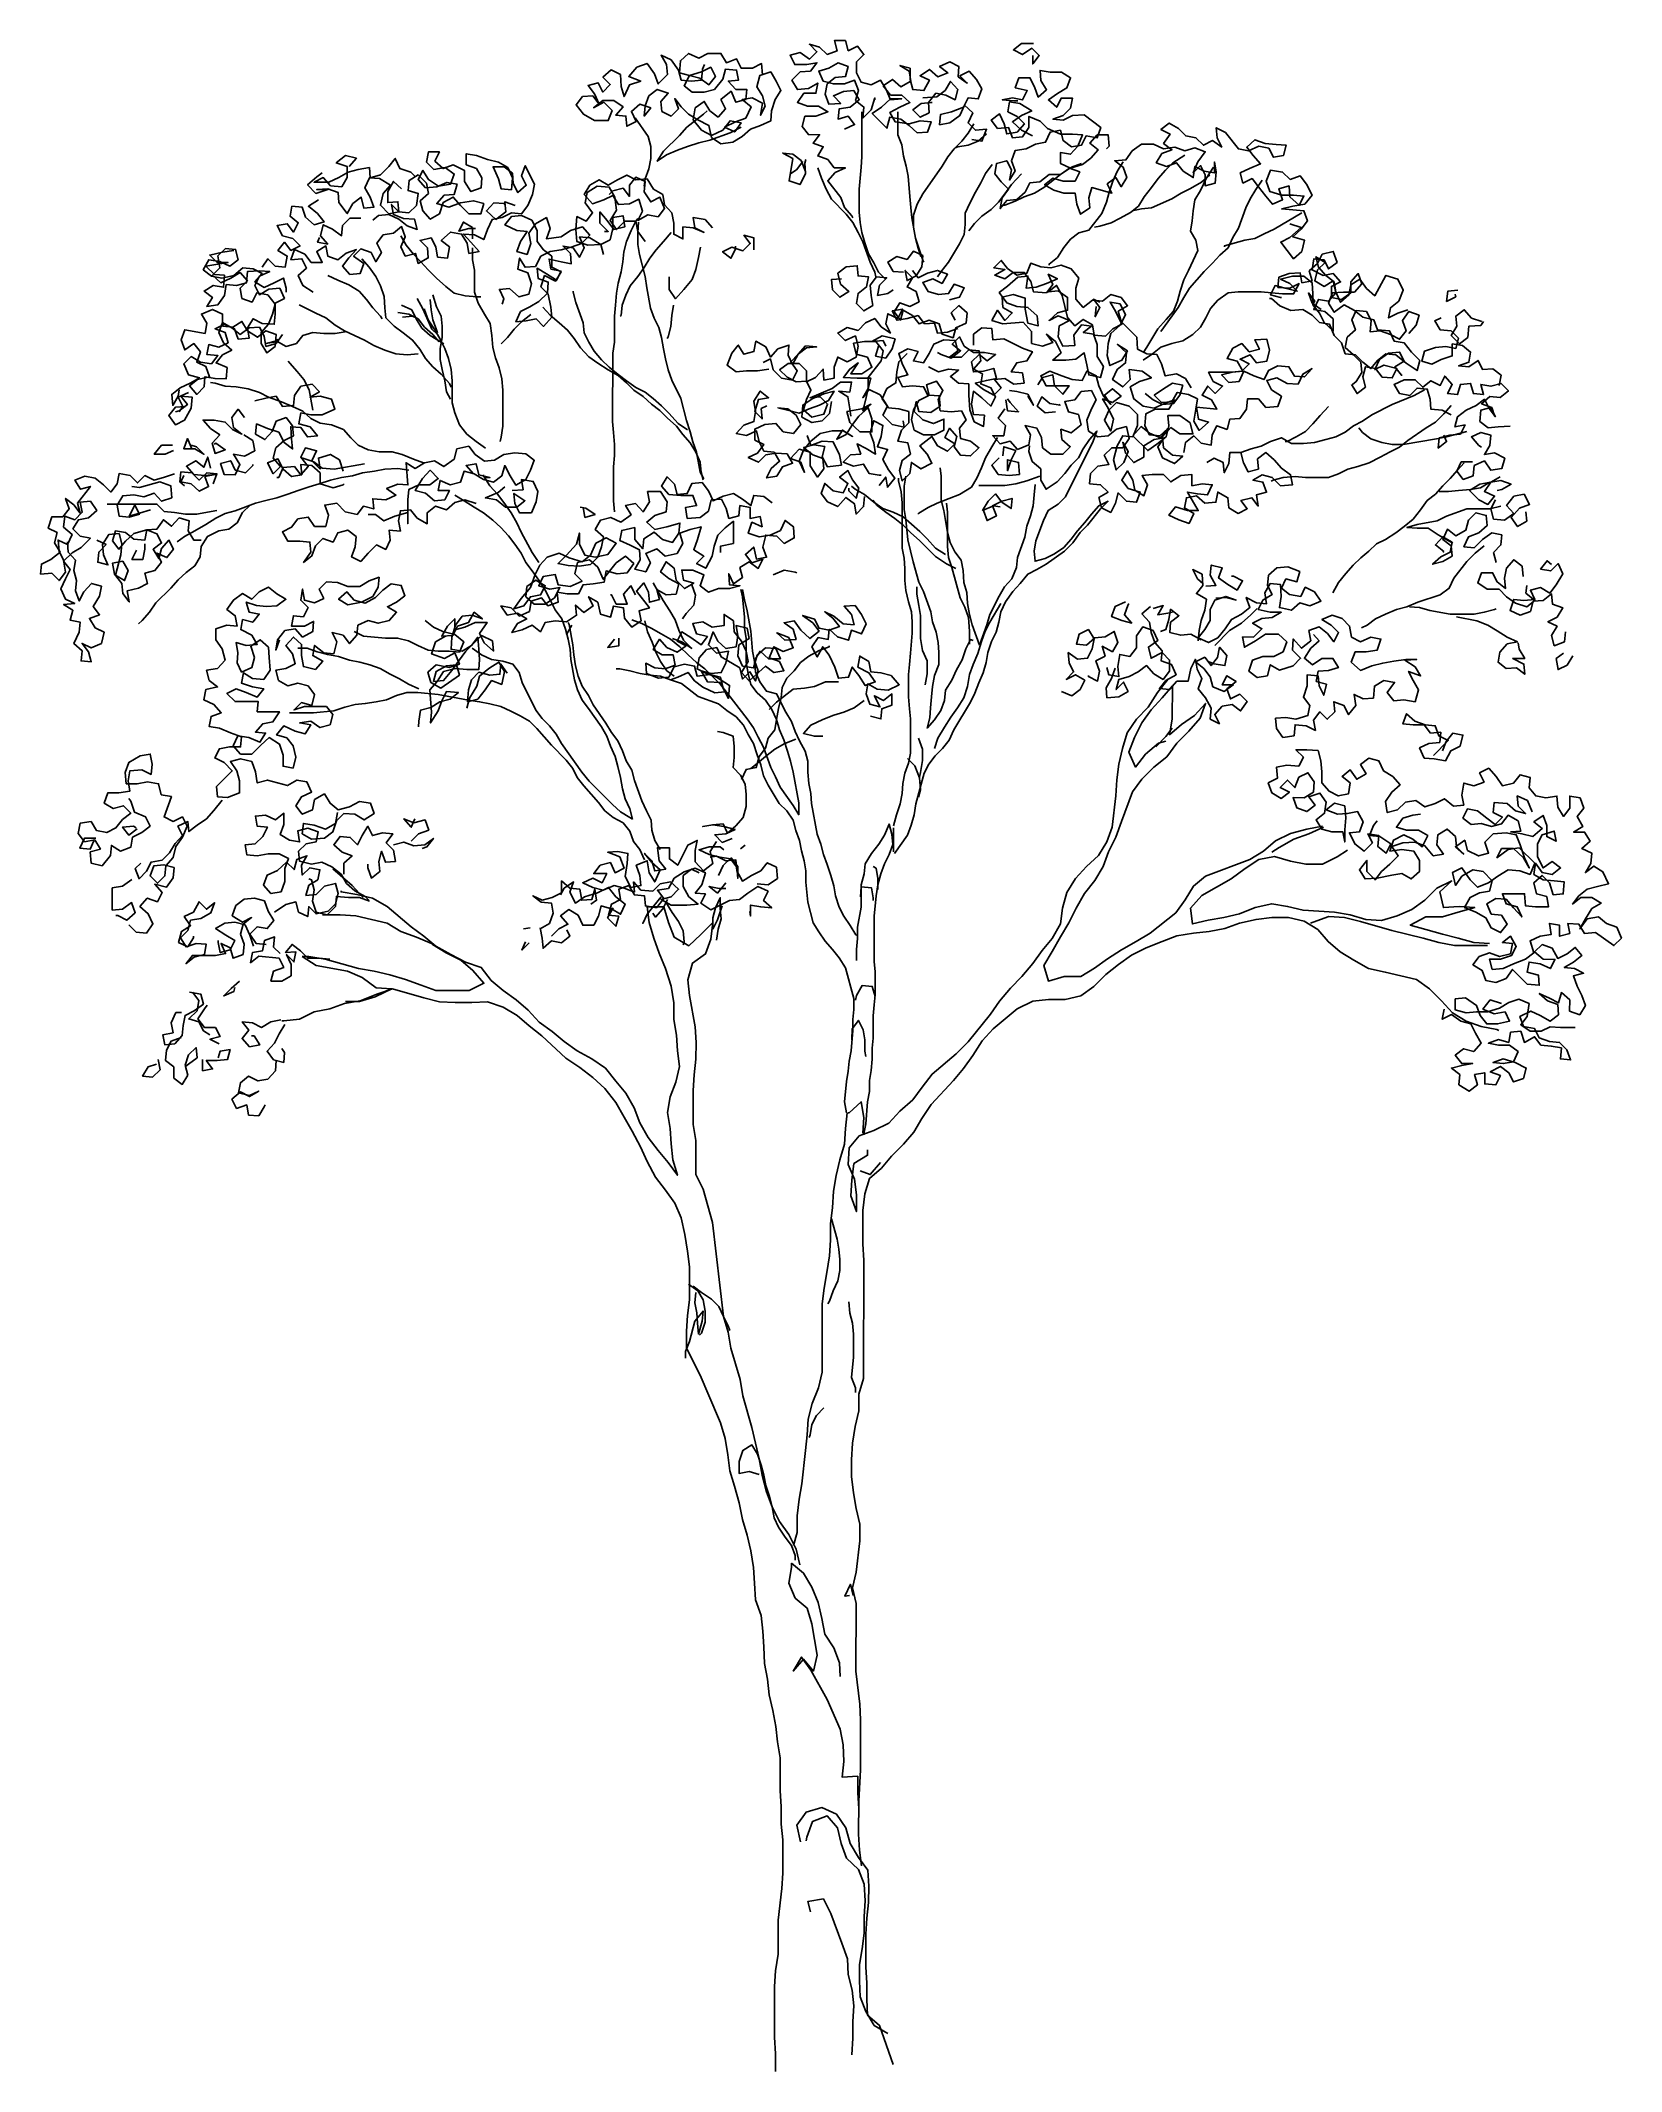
# Model space of a CAD drawing. Extents: x 1378 to 1535, y 5279 to 5481.
import ezdxf

# ---------------------------------------------------------------- set-up
doc = ezdxf.new("R2010")
doc.units = 0
doc.header["$LTSCALE"] = 150
doc.header["$MEASUREMENT"] = 0
doc.layers.get('0').update_dxf_attribs({"linetype": 'CONTINUOUS'})

msp = doc.modelspace()

# ---------------------------------------------------------------- linework, layer by layer
for points in [[(1449.48, 5477.29), (1449.39, 5478.39), (1448.48, 5477.93), (1447.38, 5477.93), (1446.92, 5478.85), (1445.91, 5478.48), (1445.37, 5479.4), (1444.08, 5479.4), (1443.17, 5478.94), (1442.16, 5479.4), (1441.34, 5478.67), (1441.24, 5477.48), (1442.25, 5477.2), (1443.44, 5477.57), (1444.36, 5478.03), (1444.81, 5477.11), (1444.17, 5476.29), (1443.26, 5476.93), (1442.25, 5477.2), (1441.7, 5476.2), (1442.52, 5475.56), (1443.71, 5475.56), (1444.72, 5475.83), (1445.55, 5476.84), (1445.82, 5477.84), (1446.92, 5477.75), (1447.1, 5476.74), (1446.09, 5476.65), (1446.83, 5475.83), (1447.92, 5475.83), (1447.83, 5474.82), (1446.83, 5474.55), (1446.37, 5475.64), (1445.36, 5474.82), (1445.82, 5473.91), (1445.08, 5473.08), (1444.26, 5473.72), (1443.71, 5474.64), (1442.8, 5474), (1442.61, 5472.81), (1443.44, 5471.8), (1444.44, 5471.25), (1445.54, 5471.8), (1446.27, 5472.72), (1447.37, 5472.53), (1446.73, 5471.62), (1445.72, 5472.08), (1446.82, 5472.62), (1447.83, 5472.99), (1448.38, 5474.09), (1447.47, 5474.82), (1448.47, 5475), (1449.48, 5474.45), (1449.3, 5473.26), (1449.75, 5474.18), (1449.48, 5475.18), (1448.93, 5476.1), (1449.21, 5477.2), (1450.31, 5477.56), (1450.85, 5476.65), (1451.31, 5475.73), (1450.76, 5474.82), (1450.39, 5473.72), (1450.3, 5472.71), (1449.29, 5472.26), (1448.29, 5471.89), (1447.46, 5471.16), (1446.55, 5470.61), (1445.36, 5470.43), (1444.44, 5471.07), (1444.17, 5472.26), (1443.07, 5472.81), (1442.16, 5473.36), (1441.42, 5474.09), (1440.78, 5474.92), (1441.15, 5473.91), (1440.42, 5473.18), (1439.5, 5473.64), (1439.41, 5474.64), (1440.14, 5475.47), (1439.05, 5475.83), (1438.22, 5475.19), (1437.86, 5474.19), (1437.76, 5473.18), (1438.4, 5474), (1437.31, 5474.37), (1436.48, 5473.64), (1436.94, 5472.63), (1436.02, 5472.18), (1435.93, 5473.18), (1434.93, 5473.28), (1435.66, 5474.1), (1434.74, 5474.74), (1433.65, 5474.74), (1432.73, 5474.01), (1433.74, 5474.56), (1434.56, 5473.73), (1434.19, 5472.73), (1432.82, 5472.73), (1431.72, 5473.37), (1430.99, 5474.29), (1431.63, 5475.11), (1432.64, 5475.2), (1433.28, 5474.38), (1432.82, 5475.38), (1432.18, 5476.21), (1433.19, 5476.48), (1433.65, 5475.56), (1434.38, 5476.3), (1433.65, 5477.03), (1434.47, 5477.76), (1435.39, 5477.3), (1435.48, 5476.11), (1435.75, 5475.11), (1436.3, 5476.29), (1437.4, 5476.66), (1436.21, 5477.12), (1437.03, 5478.03), (1438.04, 5478.4), (1438.77, 5477.39), (1439.14, 5476.38), (1440.05, 5477.3), (1439.96, 5478.3), (1439.42, 5479.22), (1440.42, 5478.76), (1441.15, 5477.75), (1441.43, 5476.75), (1442.43, 5476.66), (1443.44, 5476.75), (1443.53, 5477.84), (1443.72, 5478.3)], [(1470.25, 5470.86), (1471.26, 5470.68), (1471.72, 5471.87), (1470.62, 5471.78), (1469.89, 5472.51), (1470.35, 5473.52), (1469.52, 5474.25), (1469.07, 5473.24), (1468.06, 5472.51), (1467.05, 5472.33), (1467.14, 5473.34), (1468.24, 5473.61), (1469.43, 5474.07), (1469.89, 5474.98), (1470.9, 5474.89), (1471.26, 5475.9), (1470.72, 5476.81), (1469.98, 5477.64), (1469.07, 5477.18), (1469.8, 5476.45), (1468.89, 5477.09), (1468.98, 5478.1), (1468.06, 5478.55), (1467.06, 5478.1), (1467.88, 5477.46), (1466.87, 5477.09), (1466.05, 5477.82), (1465.13, 5477.18), (1466.05, 5476.73), (1465.5, 5475.72), (1464.4, 5475.81), (1464.13, 5476.82), (1464.13, 5477.92), (1463.12, 5478.19), (1464.04, 5477.64), (1464.22, 5476.64), (1463.21, 5476.09), (1462.39, 5476.82), (1461.47, 5476.18), (1462.2, 5475.26), (1463.3, 5475.26), (1464.12, 5474.53), (1463.12, 5474.07), (1462.11, 5473.53), (1462.66, 5472.61), (1464.03, 5472.43), (1465.13, 5472.7), (1466.23, 5472.61), (1465.86, 5471.6), (1464.85, 5471.51), (1464.03, 5472.24), (1463.21, 5472.88), (1462.11, 5473.07), (1461.83, 5471.97), (1460.37, 5473.44), (1461.29, 5474.08), (1462.2, 5474.9), (1463.3, 5474.9), (1462.2, 5474.81), (1461.75, 5475.81), (1461.2, 5476.73), (1460.28, 5476.27), (1459.27, 5476.55), (1458.82, 5477.46), (1458.82, 5478.56), (1459.55, 5479.29), (1458.91, 5480.12), (1458, 5479.66), (1457.72, 5480.67), (1456.62, 5480.67), (1456.9, 5479.66), (1455.89, 5479.3), (1455.16, 5480.03), (1454.15, 5480.31), (1454.88, 5479.57), (1454.15, 5478.84), (1453.24, 5479.48), (1452.23, 5479.21), (1452.69, 5478.29), (1453.88, 5478.29), (1454.88, 5478.47), (1454.24, 5477.65), (1453.23, 5477.56), (1452.41, 5476.74), (1452.96, 5475.82), (1454.06, 5475.91), (1454.97, 5476.46), (1454.79, 5475.45), (1453.6, 5475.46), (1452.96, 5474.54), (1453.96, 5474.17), (1455.06, 5474.17), (1455.98, 5473.62), (1454.79, 5473.17), (1453.69, 5473.17), (1453.41, 5472.16), (1454.05, 5471.34), (1455.15, 5471.33), (1454.51, 5470.51), (1455.52, 5470.14), (1454.97, 5469.23), (1455.97, 5468.86), (1456.61, 5468.04), (1457.71, 5468.04), (1456.7, 5467.58), (1455.97, 5466.76), (1457.25, 5465.11), (1457.62, 5464.1), (1458.35, 5463.28), (1458.44, 5463.09)], [(1476.39, 5480.38), (1475.2, 5480.38), (1474.38, 5479.74), (1475.29, 5479.28), (1476.21, 5479.92), (1476.94, 5479.19), (1476.3, 5478.36), (1476.3, 5479.19)], [(1457.62, 5471.88), (1458.63, 5472.34), (1457.99, 5473.16), (1456.98, 5472.89), (1457.08, 5473.9), (1458.17, 5474.08), (1459.09, 5474.81), (1458.54, 5475.73), (1457.53, 5475.63), (1456.53, 5475.18), (1457.26, 5474.44), (1456.07, 5474.35), (1455.7, 5475.36), (1455.89, 5476.37), (1456.71, 5477.01), (1457.72, 5477.1), (1457.99, 5478.11), (1456.99, 5478.47), (1456.07, 5477.92), (1455.07, 5477.65), (1455.52, 5476.64), (1456.53, 5476.37), (1457.63, 5476.37), (1458.63, 5476.73), (1459, 5475.72), (1458.72, 5474.72), (1459.55, 5474.08), (1459.45, 5472.98), (1460.28, 5473.8), (1460.65, 5474.99), (1460.65, 5474.81)], [(1501.82, 5462.51), (1502.92, 5462.14), (1501.82, 5461.13), (1500.91, 5460.68), (1502.18, 5459.03), (1503.01, 5459.76), (1503.28, 5460.86), (1502.1, 5461.22), (1502.92, 5461.96), (1503.56, 5462.78), (1503.2, 5463.79), (1501, 5463.97), (1502.1, 5464.24), (1503.29, 5464.43), (1504.02, 5465.34), (1503.47, 5466.44), (1502.83, 5467.26), (1501.83, 5466.9), (1501.09, 5467.63), (1499.9, 5467.82), (1499.45, 5466.72), (1499.81, 5465.71), (1501, 5465.34), (1502.19, 5465.34), (1503.2, 5465.25), (1502.74, 5464.34), (1501.82, 5465.16), (1501.73, 5466.26), (1500.73, 5465.98), (1501.09, 5464.89), (1500.08, 5464.43), (1499.44, 5465.25), (1498.71, 5466.17), (1498.07, 5466.99), (1497.16, 5466.54), (1496.88, 5467.54), (1497.8, 5468), (1498.9, 5468.46), (1498.17, 5469.28), (1497.53, 5470.11), (1498.35, 5470.84), (1499.36, 5470.47), (1500.46, 5470.38), (1501.46, 5470.29), (1501.19, 5469.28), (1500.18, 5469.1), (1499.72, 5470.01), (1498.72, 5470.2), (1497.71, 5469.74), (1496.7, 5469.92), (1495.42, 5471.57), (1494.51, 5472.03), (1494.6, 5471.02), (1495.06, 5470.11), (1494.14, 5470.75), (1493.23, 5470.29), (1492.49, 5471.03), (1491.49, 5471.21), (1490.76, 5471.94), (1489.84, 5472.49), (1489.02, 5471.85), (1489.93, 5471.39), (1489.29, 5470.48), (1490.11, 5469.84), (1489.11, 5469.47), (1488.56, 5468.56), (1489.56, 5468.19), (1490.57, 5468.56), (1491.21, 5467.73), (1492.22, 5467.09), (1492.4, 5468.19), (1493.31, 5467.73), (1494.32, 5467.55), (1494.32, 5468.64), (1494.5, 5467.64), (1494.41, 5466.54), (1493.4, 5466.27), (1493.41, 5467.36), (1492.95, 5468.28), (1492.22, 5467.55), (1492.67, 5468.65), (1493.41, 5469.65), (1492.4, 5470.02), (1491.39, 5469.75), (1490.39, 5470.11), (1489.29, 5469.93), (1488.28, 5470.39), (1487.09, 5470.39), (1486.18, 5469.75), (1485.54, 5468.84), (1484.44, 5468.75), (1485.26, 5468.1), (1485.63, 5467.1), (1485.08, 5466.18), (1484.53, 5467.1), (1483.7, 5466.46), (1484.16, 5465.54), (1482.15, 5466.09), (1481.87, 5465.09), (1481.96, 5464.08), (1481.05, 5463.44), (1480.68, 5464.45), (1480.5, 5465.55), (1479.4, 5465.55), (1478.39, 5465.82), (1477.48, 5466.37), (1478.3, 5467.01), (1479.31, 5466.74), (1480.5, 5466.74), (1480.96, 5467.65), (1479.95, 5468.02), (1479.04, 5467.38), (1477.94, 5467.38), (1477.02, 5466.65), (1476.02, 5466.56), (1475.56, 5465.64), (1474.73, 5464.91), (1473.73, 5464.82), (1473.08, 5464), (1473.27, 5465.09), (1473.91, 5465.92), (1473.18, 5466.65), (1472.54, 5467.47), (1472.72, 5468.48), (1473.73, 5468.76), (1474.19, 5467.84), (1474, 5466.83), (1474.55, 5467.75), (1474.19, 5468.75), (1474.55, 5469.76), (1475.65, 5469.94), (1476.57, 5470.4), (1477.57, 5470.58), (1478.03, 5471.59), (1479.04, 5471.77), (1479.31, 5470.76), (1480.14, 5470.12), (1481.14, 5470.3), (1481.6, 5471.22), (1482.7, 5471.04), (1483.07, 5472.04), (1481.42, 5473.32), (1480.23, 5473.23), (1479.32, 5472.78), (1478.31, 5472.87), (1479.32, 5473.23), (1480.05, 5473.97), (1480.23, 5474.97), (1479.13, 5474.97), (1478.68, 5474.06), (1477.85, 5474.79), (1478.77, 5475.43), (1479.68, 5475.98), (1480.05, 5476.99), (1479.14, 5477.54), (1478.04, 5477.54), (1477.03, 5477.72), (1477.12, 5476.71), (1477.67, 5475.8), (1476.85, 5475.07), (1476.48, 5476.07), (1476.02, 5476.99), (1474.93, 5476.99), (1474.56, 5475.99), (1475.75, 5475.71), (1475.29, 5474.79), (1474.28, 5474.98), (1473.28, 5474.8), (1474.47, 5474.7), (1474.83, 5474.7)], [(1465.41, 5474.99), (1466.78, 5475.08), (1467.6, 5475.72), (1468.15, 5476.63), (1468.88, 5475.81), (1468.61, 5474.8), (1467.69, 5475.26), (1466.69, 5475.44), (1465.95, 5474.53), (1466.04, 5473.52), (1465.13, 5473.06), (1464.4, 5473.8), (1465.22, 5474.44), (1466.23, 5474.53), (1466.32, 5474.53)], [(1447.37, 5472.07), (1446.27, 5471.53), (1444.26, 5470.8), (1443.16, 5470.52), (1442.06, 5470.16), (1441.05, 5469.79), (1439.96, 5469.34), (1439.04, 5468.7), (1439.68, 5469.7), (1441.24, 5471.26), (1441.97, 5472.08), (1443.62, 5473.36), (1443.99, 5473.72)], [(1461.73, 5456.96), (1461, 5457.69), (1460.54, 5458.61), (1459.99, 5459.52), (1459.63, 5460.62), (1459.35, 5461.63), (1459.17, 5462.64), (1459.08, 5463.64), (1459.08, 5465.93), (1459.27, 5468.13), (1459.36, 5469.13), (1459.36, 5473.62)], [(1462.93, 5473.62), (1462.93, 5471.33), (1463.3, 5470.32), (1463.48, 5469.22), (1463.75, 5468.22), (1463.93, 5467.21), (1464.12, 5465.19), (1464.21, 5464.1), (1464.3, 5463.09), (1464.66, 5461.08), (1465.39, 5458.88), (1465.48, 5458.69)], [(1476.29, 5471.22), (1475.2, 5471.77), (1474.28, 5472.6), (1475.2, 5473.24), (1476.2, 5473.7), (1475.02, 5474.43), (1474.01, 5474.61), (1473.82, 5473.61), (1474.74, 5473.15), (1475.47, 5472.41), (1474.74, 5471.59), (1473.73, 5471.41), (1473.46, 5472.42), (1473, 5473.42), (1472.18, 5472.78), (1472.82, 5471.96), (1473.91, 5472.05), (1474.28, 5471.04), (1475.29, 5471.13), (1475.93, 5472.05), (1475.93, 5473.15), (1477.03, 5472.69), (1477.76, 5471.95), (1479.04, 5471.4), (1480.23, 5471.4), (1481.24, 5471.31), (1480.78, 5470.21), (1480.04, 5469.39), (1479.04, 5469.57), (1479.04, 5468.48), (1480.04, 5468.02), (1481.23, 5468.38), (1482.06, 5469.02), (1482.79, 5469.85), (1481.97, 5470.49), (1482.7, 5471.31), (1483.8, 5471.31), (1483.89, 5470.21), (1483.61, 5469.94)], [(1436.85, 5473), (1438.13, 5471.17), (1438.4, 5470.16), (1438.4, 5468.97), (1438.22, 5467.96), (1437.85, 5466.96), (1437.76, 5466.23)], [(1470.44, 5472.42), (1469.89, 5471.5), (1469.25, 5470.68), (1468.51, 5469.95), (1467.87, 5469.13), (1467.32, 5468.21), (1465.4, 5465.47), (1464.85, 5464.46), (1464.48, 5463.36), (1464.48, 5462.17), (1464.66, 5461.08), (1464.93, 5460.07), (1465.21, 5459.24)], [(1471.72, 5471.41), (1470.89, 5470.68), (1469.89, 5470.31), (1468.88, 5470.13), (1468.6, 5470.04)], [(1404.89, 5455.73), (1403.88, 5456.37), (1403.43, 5457.38), (1404.25, 5458.11), (1403.79, 5459.03), (1402.69, 5458.94), (1403.06, 5459.94), (1404.07, 5459.48), (1404.71, 5458.66), (1405.81, 5458.66), (1405.26, 5459.76), (1406.17, 5460.3), (1406.36, 5459.3), (1407.36, 5458.93), (1408.19, 5459.57), (1409.19, 5459.94), (1408.46, 5459.11), (1407.82, 5458.29), (1408.55, 5457.47), (1409.56, 5457.56), (1409.93, 5458.56), (1408.92, 5459.3), (1409.65, 5460.03), (1410.66, 5459.66), (1411.12, 5458.74), (1411.67, 5459.66), (1411.21, 5460.57), (1411.85, 5461.4), (1412.86, 5461.58), (1413.68, 5462.22), (1414.05, 5461.21), (1413.59, 5460.21), (1414.04, 5459.29), (1415.05, 5459.56), (1415.33, 5458.56), (1416.33, 5459.11), (1416.24, 5460.11), (1415.51, 5460.85), (1416.61, 5461.12), (1417.07, 5460.2), (1417.25, 5459.2), (1418.25, 5459.1), (1418.44, 5460.2), (1417.62, 5460.84), (1418.53, 5461.67), (1419.63, 5461.48), (1420.18, 5460.57), (1420.36, 5459.56), (1421.37, 5459.74), (1420.54, 5460.66), (1419.81, 5461.48), (1420.91, 5461.39), (1421.83, 5460.93), (1422.19, 5461.94), (1422.65, 5462.94), (1423.66, 5463.13), (1424.57, 5463.58), (1425.58, 5463.49), (1426.22, 5464.31), (1426.68, 5465.41), (1426.86, 5466.42), (1425.95, 5468.25), (1425.58, 5467.24), (1426.04, 5466.33), (1425.22, 5465.6), (1424.76, 5466.51), (1424.67, 5467.52), (1423.85, 5468.16), (1422.75, 5468.16), (1423.3, 5466.97), (1423.57, 5465.96), (1424.58, 5465.87), (1424.67, 5467.06), (1424.21, 5468.07), (1423.3, 5468.62), (1422.2, 5468.89), (1421.1, 5469.26), (1420.09, 5469.44), (1420.09, 5468.35), (1421.1, 5467.98), (1421.65, 5467.06), (1421.56, 5466.06), (1420.55, 5465.69), (1419.91, 5466.7), (1419.91, 5467.8), (1418.81, 5468.35), (1417.81, 5467.98), (1416.98, 5468.72), (1417.44, 5469.63), (1416.34, 5469.63), (1416.16, 5468.62), (1416.89, 5467.89), (1417.99, 5468.07), (1418.9, 5467.43), (1418.54, 5466.43), (1417.35, 5466.24), (1416.34, 5466.89), (1415.79, 5467.8), (1415.33, 5466.89), (1416.06, 5466.06), (1417.16, 5466.15), (1418.17, 5466.61), (1419.18, 5466.43), (1418.9, 5465.42), (1417.89, 5465.33), (1417.16, 5464.51), (1418.35, 5464.14), (1419.54, 5464.59), (1420.82, 5464.78), (1421.83, 5464.5), (1421.55, 5463.49), (1420.36, 5463.5), (1419.54, 5464.32), (1418.81, 5465.14), (1417.8, 5464.6), (1417.43, 5463.5), (1416.52, 5462.95), (1415.79, 5463.77), (1415.51, 5464.78), (1416.34, 5465.51), (1416.16, 5466.52), (1415.33, 5467.34), (1414.42, 5466.8), (1414.33, 5465.79), (1415.33, 5465.51), (1415.15, 5464.32), (1414.41, 5463.59), (1413.41, 5463.68), (1412.68, 5464.42), (1412.86, 5463.41), (1413.86, 5463.04), (1414.96, 5462.95), (1415.24, 5461.94), (1414.23, 5462.31), (1413.41, 5462.95), (1412.4, 5463.41), (1411.39, 5463.32), (1410.84, 5462.86)], [(1408.47, 5468.17), (1409.2, 5469), (1408.1, 5469.27), (1407.19, 5468.54), (1408.29, 5468.17), (1408.29, 5467.08), (1407.74, 5466.16), (1406.64, 5466.25), (1405.91, 5467.08), (1404.99, 5466.62), (1406.45, 5466.62), (1407.46, 5467.08), (1408.38, 5467.63), (1409.38, 5467.9), (1410.48, 5468.08), (1410.57, 5467.07), (1411.58, 5467.35), (1412.41, 5468.17), (1413.05, 5468.99), (1413.5, 5467.99), (1414.6, 5467.62), (1415.06, 5467.16)], [(1453.77, 5467.68), (1453.32, 5468.77), (1452.5, 5469.42), (1451.49, 5469.51), (1452.49, 5468.96), (1452.13, 5466.76), (1453.22, 5466.39), (1453.77, 5467.49), (1453.68, 5468.5), (1453.78, 5468.86)], [(1491.39, 5469.29), (1490.2, 5468.56), (1489.47, 5467.83), (1488.74, 5467), (1488.1, 5466.09), (1487.36, 5465.17), (1486.81, 5464.26), (1485.99, 5463.62), (1484.98, 5463.07), (1484.07, 5462.61), (1482.97, 5462.25), (1482.42, 5462.16)], [(1413.68, 5465.97), (1412.86, 5466.71), (1412.31, 5465.7), (1412.31, 5464.6), (1413.32, 5464.69), (1413.41, 5463.68), (1412.4, 5463.5), (1411.58, 5464.33), (1411.85, 5465.52), (1412.59, 5466.34), (1411.49, 5466.98), (1410.48, 5467.07), (1410.02, 5466.07), (1410.57, 5465.15), (1410.94, 5464.14), (1409.93, 5464.05), (1409.66, 5465.15), (1408.83, 5464.51), (1408.28, 5463.51), (1407.46, 5464.61), (1407.37, 5465.61), (1406.36, 5465.98), (1405.26, 5465.89), (1406.36, 5465.89), (1405.17, 5465.52), (1404.35, 5466.35), (1405.27, 5467.17), (1405.81, 5467.54)], [(1444.53, 5462.1), (1443.79, 5462.92), (1442.6, 5463.11), (1442.79, 5462.1), (1443.7, 5461.64), (1442.6, 5462.1), (1441.6, 5462.19), (1441.6, 5461), (1440.68, 5461.46), (1440.68, 5462.56), (1440.5, 5463.57), (1439.77, 5464.39), (1439.59, 5465.4), (1438.67, 5465.95), (1438.03, 5466.96), (1436.93, 5466.87), (1436.02, 5467.33), (1435.1, 5466.87), (1434.19, 5466.32), (1433.27, 5466.87), (1432.36, 5466.32), (1431.81, 5465.41), (1432.63, 5464.49), (1433.73, 5464.86), (1434.64, 5465.31), (1435.19, 5464.4), (1436.29, 5464.49), (1437.21, 5464.94), (1437.57, 5463.75), (1437.11, 5462.84), (1438.12, 5463.39), (1439.13, 5463.2), (1439.77, 5464.03), (1439.31, 5465.13), (1438.4, 5464.67), (1437.76, 5465.68), (1437.85, 5466.68), (1436.93, 5467.14), (1436.29, 5466.32), (1436.29, 5465.22), (1435.65, 5466.04), (1434.64, 5465.77), (1434.28, 5465.4)], [(1453.5, 5468.68), (1452.86, 5467.86), (1452.31, 5467.49)], [(1454.97, 5468.04), (1455.33, 5467.03), (1455.79, 5465.93), (1456.34, 5464.93), (1457.8, 5463.46), (1458.44, 5462.64), (1458.99, 5461.63), (1459.44, 5460.71), (1460.17, 5458.7), (1460.63, 5457.69), (1460.72, 5457.23)], [(1472.26, 5468.39), (1471.62, 5467.48), (1471.16, 5466.56), (1470.61, 5465.65), (1470.06, 5464.55), (1469.61, 5463.54), (1469.6, 5462.44), (1469.51, 5461.44), (1469.05, 5460.52), (1467.95, 5458.69), (1467.22, 5457.78), (1466.85, 5457.23)], [(1475.19, 5467.47), (1474.18, 5466.38), (1473.54, 5465.46), (1472.9, 5464.64), (1472.17, 5463.91), (1471.25, 5463.27), (1470.52, 5462.53), (1469.97, 5461.8)], [(1481.14, 5468.47), (1480.14, 5468.11), (1479.04, 5467.38), (1477.39, 5466.1), (1476.47, 5465.55), (1475.46, 5465.18), (1474.55, 5464.73), (1473.54, 5464.36), (1473.18, 5464.27)], [(1485.26, 5468.65), (1484.71, 5467.74), (1484.25, 5466.73), (1483.89, 5465.63), (1483.61, 5464.63), (1483.15, 5463.53), (1481.87, 5461.88), (1480.86, 5461.61), (1480.04, 5460.97), (1479.4, 5460.15), (1478.75, 5459.14), (1477.93, 5458.5), (1477.93, 5458.41)], [(1493.86, 5467.36), (1493.04, 5466.63), (1491.94, 5465.99), (1491.02, 5465.54), (1490.11, 5464.99), (1488.09, 5464.07), (1487.09, 5463.98), (1486.17, 5463.8)], [(1494.23, 5468.1), (1493.5, 5467), (1492.95, 5465.81), (1492.4, 5464.89), (1492.21, 5463.8), (1492.12, 5462.79), (1491.94, 5461.78), (1492.48, 5460.87), (1492.67, 5459.86), (1491.75, 5457.85), (1491.29, 5456.93), (1490.92, 5455.83), (1490.65, 5454.83), (1490.28, 5453.82), (1489.55, 5453), (1488.72, 5452.08), (1487.62, 5450.25), (1487.26, 5449.71)], [(1437.84, 5460.73), (1437.11, 5461.74), (1436.93, 5462.75), (1435.83, 5462.75), (1435.01, 5461.93), (1434.37, 5462.84), (1435.01, 5463.85), (1434.83, 5465.13), (1434.28, 5466.14), (1433.09, 5466.23), (1432.08, 5465.59), (1431.9, 5464.58), (1432.63, 5463.58), (1431.99, 5462.75), (1431.07, 5463.21), (1430.98, 5461.93), (1431.07, 5460.74), (1432.17, 5460.37), (1433.45, 5460.46), (1434.37, 5460.92), (1434.64, 5462.02), (1434.64, 5463.12), (1435.65, 5463.3), (1435.83, 5462.2), (1434.73, 5461.93), (1434.09, 5462.84), (1433.36, 5463.67), (1433.36, 5462.57), (1434.18, 5461.74), (1433.82, 5461.74)], [(1499.08, 5466.81), (1498.44, 5465.9), (1497.89, 5464.98), (1497.43, 5464.07), (1496.7, 5462.05), (1496.15, 5461.14), (1495.69, 5460.13), (1494.86, 5459.4), (1494.13, 5458.58), (1493.31, 5457.75), (1491.84, 5456.11), (1491.29, 5455.19), (1490.74, 5454.19), (1489.27, 5452.17), (1489, 5451.81)], [(1405.45, 5464.88), (1404.44, 5464.24), (1405.35, 5463.51), (1405.99, 5462.68), (1404.99, 5462.41), (1404.16, 5463.14), (1403.8, 5464.15), (1402.79, 5464.24), (1402.61, 5463.24), (1403.43, 5462.6), (1402.97, 5461.68), (1402.33, 5462.51), (1401.33, 5462.32), (1401.87, 5461.32), (1402.88, 5461.04), (1403.61, 5460.31), (1402.7, 5459.85), (1402.06, 5460.67), (1401.41, 5459.85), (1402.33, 5459.3), (1402.14, 5458.2), (1401.14, 5458.3), (1400.41, 5459.03), (1399.86, 5458.21)], [(1424.94, 5464.32), (1423.93, 5464.68), (1424.02, 5463.68), (1423.02, 5462.94), (1422.1, 5463.77), (1422.84, 5464.59), (1423.84, 5464.5), (1423.93, 5464.41)], [(1433.72, 5459.46), (1433.45, 5460.46), (1432.35, 5461.1), (1431.34, 5461.2), (1431.8, 5460.1), (1431.34, 5459.18), (1430.7, 5460.1), (1429.7, 5460.28), (1430.43, 5459.55), (1430.52, 5458.54), (1429.51, 5458.73), (1428.32, 5459), (1428.5, 5458), (1429.51, 5457.81), (1429.05, 5456.9), (1428.05, 5457.54), (1427.13, 5458.09), (1427.22, 5457.08), (1428.23, 5456.72), (1428.14, 5455.62), (1427.31, 5454.79), (1426.4, 5454.25), (1425.48, 5453.79), (1425.02, 5452.78), (1426.03, 5452.87), (1427.04, 5453.06), (1427.77, 5452.32), (1428.59, 5453.24), (1428.5, 5454.24), (1428.23, 5455.53), (1427.5, 5456.26), (1427.86, 5457.36), (1428.96, 5456.81), (1429.51, 5457.72), (1428.6, 5458.18), (1428.6, 5459.28), (1427.77, 5459.92), (1427.13, 5460.74), (1427.14, 5461.84), (1426.59, 5462.85), (1425.58, 5463.31), (1424.57, 5463.22), (1423.93, 5462.39), (1425.12, 5461.84), (1426.13, 5461.75), (1425.49, 5460.74), (1425.12, 5459.74), (1426.13, 5459.46), (1426.49, 5460.56), (1426.31, 5461.57), (1426.95, 5462.48), (1428.05, 5463.12), (1428.42, 5462.02), (1428.05, 5461.02), (1429.51, 5461.2), (1430.43, 5461.84), (1431.62, 5462.2), (1432.35, 5461.38), (1431.53, 5460.56), (1430.52, 5460.19), (1429.51, 5459.92), (1428.41, 5459.74), (1427.5, 5459.28), (1426.95, 5458.27), (1425.94, 5458.18), (1425.39, 5459.1), (1425.21, 5458), (1426.22, 5457.63), (1426.58, 5456.53), (1426.31, 5455.53), (1425.3, 5455.25), (1424.38, 5456.08), (1423.38, 5455.99), (1423.83, 5455.07), (1423.65, 5454.52)], [(1503.01, 5463.6), (1500.27, 5461.96), (1499.26, 5461.5), (1498.34, 5461.04), (1497.34, 5460.86), (1495.32, 5460.31), (1495.32, 5460.22)], [(1409.65, 5463.05), (1408.56, 5463.05), (1407.82, 5462.32), (1407.73, 5461.31), (1406.82, 5461.95), (1405.9, 5462.41), (1405.63, 5461.31), (1406.36, 5460.49), (1405.35, 5460.67), (1405.53, 5461.13)], [(1413.59, 5461.31), (1414.14, 5460.39), (1414.87, 5459.47), (1415.6, 5458.74), (1416.33, 5457.92), (1417.15, 5457.09), (1418.07, 5456.27), (1418.89, 5455.63), (1419.99, 5455.35), (1421.18, 5455.26), (1421.55, 5455.26)], [(1420.73, 5461.02), (1420.73, 5462.12), (1419.81, 5462.67), (1419.36, 5461.76), (1420.36, 5462.03), (1421, 5462.03)], [(1434.8, 5433.92), (1434.71, 5435.02), (1434.71, 5438.4), (1434.8, 5439.5), (1434.8, 5440.6), (1434.71, 5441.79), (1434.62, 5442.89), (1434.63, 5449.66), (1434.81, 5450.76), (1434.82, 5453.32), (1434.91, 5454.42), (1435, 5455.61), (1435.18, 5456.62), (1435.46, 5457.72), (1435.64, 5458.72), (1435.74, 5459.73), (1436.01, 5460.74), (1436.47, 5461.83), (1436.93, 5462.75), (1437.11, 5463.02)], [(1440.41, 5461.65), (1439.67, 5460.73), (1438.94, 5459.91), (1438.3, 5459.09), (1437.75, 5458.17), (1437.11, 5457.26), (1436.37, 5456.34), (1435.92, 5455.43), (1435.55, 5454.42), (1435.46, 5453.41), (1435.36, 5453.32)], [(1437.2, 5462.66), (1437.11, 5461.65), (1437.11, 5460.46), (1437.29, 5459.45), (1437.84, 5457.26), (1438.02, 5456.16), (1438.39, 5454.14), (1438.75, 5453.14), (1439.21, 5452.22), (1439.48, 5451.21), (1439.66, 5450.11), (1439.85, 5449.11), (1440.12, 5448.01), (1440.48, 5447), (1441.4, 5445.17), (1441.95, 5442.97), (1442.31, 5441.87), (1442.58, 5440.87), (1442.95, 5439.86), (1443.31, 5437.85), (1443.68, 5437.21)], [(1448.64, 5459.9), (1448.64, 5461.09), (1447.64, 5461.37), (1448.28, 5460.54), (1447.54, 5459.81), (1446.45, 5460.18), (1445.53, 5459.72), (1446.35, 5459.08), (1446.81, 5459.99), (1446.81, 5460.27)], [(1397.02, 5459.86), (1395.92, 5459.67), (1394.64, 5459.4), (1395.37, 5458.67), (1396.47, 5458.67), (1395.46, 5458.48), (1394.27, 5458.3), (1395.1, 5457.48), (1396.1, 5457.39), (1396.01, 5456.2), (1395, 5456.38), (1394.09, 5455.83), (1394.91, 5455.19), (1394.36, 5454.28), (1395.46, 5454.46), (1396.1, 5455.37), (1396.29, 5456.47), (1397.29, 5456.38), (1398.3, 5456.65), (1398.39, 5457.75), (1399.58, 5457.84), (1400.59, 5457.75), (1399.58, 5457.29), (1399.12, 5456.38), (1399.58, 5455.46), (1400.5, 5456.01), (1401.59, 5456.1), (1402.05, 5455.09), (1401.13, 5454.63), (1401.13, 5453.54), (1401.04, 5452.53), (1399.85, 5452.62), (1398.94, 5453.08), (1398.39, 5452.17), (1398.57, 5451.16), (1397.47, 5451.07), (1397.11, 5452.08), (1396.1, 5452.53), (1395.18, 5452.08), (1396.19, 5451.71), (1396.46, 5450.7), (1395.55, 5450.25), (1394.54, 5450.52), (1394.36, 5449.52), (1395.46, 5449.42), (1394.81, 5448.6), (1393.72, 5448.78), (1392.8, 5449.33), (1392.07, 5448.6), (1392.52, 5447.5), (1393.62, 5447.23), (1392.71, 5446.68), (1391.7, 5446.22), (1390.88, 5445.58), (1390.97, 5444.48), (1391.52, 5445.4), (1391.61, 5446.04)], [(1401.86, 5451.52), (1401.22, 5450.61), (1400.22, 5450.33), (1400.03, 5451.34), (1399.58, 5452.26), (1398.57, 5452.17), (1397.65, 5451.53), (1396.83, 5452.17), (1395.92, 5452.72), (1395.55, 5451.71), (1396.01, 5450.7), (1396.83, 5449.97), (1395.91, 5449.51), (1395.27, 5448.69), (1396.37, 5448.23), (1396.28, 5447.13), (1395.18, 5447.14), (1394.17, 5447.32), (1394.08, 5446.31), (1393.35, 5445.58), (1392.62, 5446.41), (1393.44, 5447.05), (1394.63, 5447.32), (1394.26, 5448.33), (1393.35, 5448.78), (1393.72, 5449.79), (1393.08, 5450.62), (1392.16, 5449.98), (1391.8, 5450.98), (1392.16, 5451.99), (1394.18, 5451.62), (1394.36, 5452.63), (1393.81, 5453.54), (1394.91, 5454), (1395.92, 5453.54), (1395.92, 5452.35), (1396.92, 5452.26), (1397.84, 5452.81), (1398.39, 5451.89), (1399.39, 5451.25), (1400.22, 5451.89), (1401.22, 5451.52), (1401.13, 5450.33), (1400.31, 5449.69), (1399.76, 5450.61), (1399.76, 5451.71), (1400.49, 5452.53), (1400.86, 5453.54), (1401.13, 5454.54), (1400.4, 5455.46), (1399.31, 5455.64), (1398.85, 5454.73), (1397.84, 5455.1), (1397.66, 5456.1), (1398.39, 5456.83), (1397.66, 5457.66), (1396.74, 5457.11), (1395.74, 5456.65), (1394.91, 5457.39), (1395.65, 5458.12), (1395.46, 5459.31), (1396.2, 5460.04), (1397.2, 5459.95), (1397.48, 5458.94), (1396.65, 5458.3), (1395.65, 5458.76), (1394.55, 5458.94), (1394, 5457.94), (1394.82, 5457.29), (1395.83, 5457.11), (1397.02, 5457.38), (1397.93, 5458.12), (1398.94, 5458.02), (1399.86, 5457.56), (1399.12, 5456.74), (1400.04, 5456.19), (1401.05, 5456.65), (1401.96, 5457.11), (1402.23, 5456.1), (1402.23, 5455.73)], [(1420.73, 5460.11), (1420.73, 5458.92), (1420.91, 5457.91), (1420.91, 5455.72), (1421.27, 5454.62), (1421.91, 5453.52), (1422.46, 5452.6), (1422.64, 5451.41), (1422.73, 5450.22), (1423, 5449.21), (1423.37, 5448.21), (1423.64, 5447.11), (1423.73, 5446.01), (1423.73, 5442.44), (1423.55, 5441.34), (1423.45, 5440.89)], [(1443.33, 5460.18), (1443.15, 5459.17), (1442.87, 5457.98), (1442.51, 5456.98), (1441.68, 5455.97), (1440.86, 5455.06), (1440.22, 5455.97), (1440.22, 5457.25)], [(1463.47, 5457.69), (1462.46, 5457.78), (1461.91, 5458.7), (1462.83, 5459.25), (1463.83, 5458.97), (1464.48, 5459.79), (1465.39, 5459.34), (1465.3, 5458.24), (1464.75, 5457.32), (1463.83, 5456.87), (1463.65, 5457.87), (1464.38, 5457.14), (1463.83, 5456.23), (1464.75, 5455.77), (1465.02, 5454.76), (1464.11, 5454.3), (1463.1, 5454.67), (1462.55, 5453.75), (1463.19, 5452.93), (1463.46, 5453.94), (1464.38, 5453.39), (1465.02, 5452.56), (1466.03, 5452.93), (1467.03, 5452.56), (1467.31, 5451.55), (1468.4, 5451.19), (1468.68, 5452.19), (1469.69, 5452.65), (1469.78, 5453.66), (1468.96, 5454.39), (1468.22, 5453.66), (1468.59, 5452.93)], [(1487.26, 5448.97), (1488.17, 5449.61), (1489, 5450.25), (1490.1, 5450.62), (1491.19, 5450.89), (1492.2, 5451.53), (1492.93, 5452.26), (1493.48, 5453.18), (1493.94, 5454.09), (1494.68, 5454.92), (1495.68, 5455.65), (1496.69, 5455.74), (1498.98, 5455.74), (1499.99, 5455.64), (1501.08, 5455.55), (1502.18, 5455.55), (1502.73, 5456.56), (1501.82, 5456.1), (1500.63, 5456.19), (1500.72, 5457.2), (1501.73, 5457.56), (1502.82, 5457.65), (1503.01, 5456.65), (1504.01, 5456.83), (1503.74, 5457.84), (1504.56, 5458.57), (1505.02, 5459.48), (1506.12, 5459.76), (1506.49, 5458.66), (1505.66, 5458.02), (1505.21, 5458.93), (1504.2, 5459.03), (1504.01, 5457.93), (1505.11, 5457.38), (1506.12, 5457.56), (1506.85, 5456.73), (1505.93, 5456.28), (1505.93, 5455.18), (1506.94, 5455), (1507.86, 5455.64), (1507.86, 5456.73), (1508.59, 5457.56), (1508.96, 5456.55), (1508.22, 5455.73), (1507.12, 5455.73), (1506.03, 5455.64), (1505.66, 5454.63), (1506.21, 5453.72), (1507.21, 5454.45), (1508.22, 5453.9), (1509.04, 5453.25), (1510.14, 5452.98), (1510.51, 5451.97), (1511.7, 5451.88), (1512.15, 5450.87), (1513.16, 5450.69), (1513.89, 5449.77), (1514.71, 5448.95), (1514.44, 5447.94), (1513.34, 5448.67), (1512.34, 5449.5), (1511.33, 5449.59), (1510.5, 5448.95), (1509.86, 5448.13), (1509.04, 5448.77), (1508.31, 5449.5), (1507.3, 5449.6), (1506.94, 5450.69), (1506.21, 5451.43), (1505.75, 5452.53), (1504.74, 5452.71), (1504.01, 5453.44), (1503.1, 5453.99), (1501.91, 5453.9), (1500.81, 5454.36), (1499.98, 5455.09), (1499.8, 5455.09)], [(1513.53, 5453.98), (1512.52, 5453.62), (1511.61, 5453.16), (1511.79, 5454.17), (1512.62, 5454.81), (1513.07, 5455.91), (1512.53, 5457), (1511.34, 5457.37), (1510.24, 5455.36), (1509.41, 5456.09), (1508.77, 5457.01), (1507.86, 5456.46), (1507.67, 5455.45), (1506.85, 5454.72), (1506.39, 5455.73), (1506.21, 5456.74), (1505.39, 5457.38), (1504.66, 5458.2), (1504.38, 5459.21), (1505.3, 5458.66), (1504.56, 5457.93), (1504.29, 5456.83), (1505.2, 5456.28), (1506.12, 5456.83), (1506.39, 5455.64), (1505.66, 5454.81), (1504.65, 5455), (1504.19, 5453.99), (1505.29, 5453.81), (1506.12, 5453.07), (1506.11, 5451.88), (1505.2, 5452.71), (1504.74, 5453.62), (1504.1, 5454.45), (1504.1, 5455.55), (1504.01, 5456.65), (1503.19, 5457.29), (1502.09, 5457.29), (1500.9, 5457.01), (1501.82, 5456.56), (1502.55, 5455.82), (1501.36, 5456.1), (1500.35, 5456.37), (1499.89, 5455.46), (1500.9, 5455.18), (1500.99, 5455.18)], [(1406.35, 5457.38), (1407.36, 5456.92), (1408.46, 5456.46), (1409.46, 5455.82), (1410.2, 5454.99), (1410.84, 5454.17), (1411.57, 5453.34), (1411.75, 5453.07)], [(1409.74, 5459.02), (1410.47, 5458.2), (1411.11, 5457.28), (1411.57, 5456.36), (1411.94, 5455.27), (1412.03, 5454.17), (1412.12, 5453.16), (1412.94, 5452.34), (1413.85, 5451.69), (1414.77, 5450.96), (1415.5, 5450.05), (1416.05, 5449.13), (1416.78, 5448.31), (1417.6, 5447.57), (1418.43, 5446.66), (1418.61, 5446.29)], [(1457.33, 5457.05), (1456.33, 5456.96), (1456.42, 5455.96), (1457.15, 5455.22), (1458.07, 5455.77), (1457.24, 5456.51), (1456.97, 5457.6), (1457.79, 5458.24), (1458.89, 5458.33), (1458.98, 5457.33), (1459.99, 5457.24), (1459.81, 5456.23), (1458.98, 5455.59), (1458.8, 5454.58), (1459.53, 5453.85), (1460.44, 5454.4), (1460.26, 5455.4), (1460.17, 5456.41), (1460.81, 5457.23), (1461.82, 5457.14), (1461.09, 5456.41), (1460.9, 5455.4), (1461.91, 5455.59), (1462.46, 5455.95)], [(1468.04, 5454.94), (1469.05, 5455.21), (1469.51, 5456.13), (1468.5, 5456.5), (1467.95, 5455.58), (1466.94, 5455.49), (1465.94, 5455.77), (1465.39, 5456.68), (1466.4, 5457.05), (1467.31, 5456.59), (1467.86, 5457.5), (1466.85, 5457.87), (1465.85, 5457.6), (1464.93, 5457.14), (1464.38, 5457.87)], [(1492.01, 5446.22), (1491.47, 5447.14), (1490.55, 5447.6), (1489.45, 5447.41), (1489.09, 5448.61), (1488.63, 5449.52), (1487.62, 5449.61), (1486.71, 5450.07), (1486.62, 5451.26), (1485.06, 5452.82), (1484.79, 5453.83), (1485.71, 5454.37), (1485.07, 5455.2), (1484.06, 5455.47), (1483.23, 5454.83), (1482.23, 5454.93), (1481.31, 5454.2), (1480.58, 5455.02), (1480.58, 5456.12), (1480.86, 5457.12), (1480.13, 5458.04), (1479.12, 5458.41), (1478.11, 5458.13), (1477.11, 5458.23), (1476.1, 5458.59), (1475.73, 5457.59), (1474.73, 5457.4), (1473.81, 5458.05), (1473.17, 5458.87), (1472.44, 5458.14), (1473.54, 5457.96), (1472.53, 5457.41), (1473.54, 5457.04), (1474.36, 5457.68), (1475.46, 5457.68), (1476.1, 5456.76), (1476.37, 5455.76), (1477.65, 5455.66), (1478.29, 5456.49), (1477.84, 5457.49), (1478.75, 5457.04), (1477.65, 5456.58), (1476.65, 5456.21), (1475.64, 5456.12), (1475.82, 5457.31), (1474.82, 5457.22), (1473.81, 5456.31), (1472.98, 5455.67), (1473.72, 5454.66), (1474.72, 5454.29), (1475.82, 5454.2), (1476.74, 5453.38), (1476.83, 5452.37), (1475.82, 5452.64), (1475.55, 5454.02), (1475.55, 5455.12), (1474.36, 5455.48), (1473.26, 5455.21), (1473.35, 5454.2), (1474.26, 5453.65), (1473.53, 5452.92), (1472.8, 5453.93), (1472.25, 5452.92), (1473.35, 5452.56), (1475.36, 5452.74), (1476.18, 5451.82), (1476.18, 5450.63), (1477.28, 5450.35), (1478.29, 5450.72), (1477.65, 5451.54), (1478.56, 5450.81), (1479.11, 5449.71), (1478.29, 5448.98), (1479.57, 5448.98), (1480.58, 5449.07), (1481.4, 5449.71), (1481.67, 5448.52), (1481.86, 5447.51), (1483.04, 5447.24), (1483.32, 5448.34), (1482.68, 5449.34), (1482.68, 5450.53), (1482.32, 5451.54), (1481.31, 5451.72), (1482.13, 5452.36), (1481.13, 5452.46), (1480.39, 5451.45), (1480.49, 5450.44), (1479.3, 5450.35), (1478.84, 5451.27), (1478.93, 5452.37), (1479.94, 5452.92), (1478.84, 5453.37), (1477.92, 5452.92), (1478.75, 5453.65), (1479.76, 5453.92), (1479.76, 5455.2), (1478.84, 5455.85), (1477.84, 5455.75), (1478.66, 5456.39), (1479.21, 5455.39), (1479.76, 5453.19), (1480.49, 5452.37), (1481.31, 5453.01), (1482.23, 5452.46), (1482.41, 5451.45), (1483.51, 5451.36), (1484.24, 5452.09), (1485.15, 5452.54), (1484.52, 5453.83), (1483.97, 5454.74), (1484.97, 5454.56), (1485.52, 5453.46), (1484.97, 5452.45), (1484.06, 5451.63), (1483.78, 5450.62), (1483.69, 5449.43), (1483.96, 5448.43), (1485.15, 5448.97), (1485.7, 5449.89), (1484.7, 5450.53), (1485.61, 5449.71), (1485.52, 5448.7), (1484.69, 5448.06), (1484.23, 5447.05), (1485.24, 5446.32), (1485.97, 5447.05), (1485.88, 5448.06), (1487.16, 5447.87), (1488.08, 5447.23), (1486.89, 5446.87), (1485.97, 5446.32), (1486.34, 5445.13), (1487.25, 5444.4), (1488.35, 5444.21), (1489.36, 5444.67), (1490.37, 5445.03), (1489.82, 5444.12), (1488.44, 5444.12), (1487.53, 5443.66), (1487.43, 5442.47), (1487.89, 5441.56), (1488.9, 5441.47), (1489.72, 5442.2), (1488.99, 5441.28), (1487.89, 5441.74), (1487.07, 5442.38), (1486.24, 5441.47), (1487.71, 5440), (1488.62, 5440.64), (1489.54, 5441.37), (1489.81, 5442.47), (1489.72, 5443.48), (1490.91, 5443.48), (1491.92, 5442.74), (1492.19, 5441.65), (1490.91, 5441.65), (1490, 5442.29), (1489.17, 5441.37), (1489.26, 5440.28), (1490.18, 5439.54), (1491.18, 5439.45), (1490.36, 5438.72), (1489.17, 5439.27), (1488.71, 5440.37), (1489.35, 5441.28), (1488.35, 5441.1), (1487.34, 5440.46), (1487.34, 5439.36), (1486.33, 5438.81), (1485.51, 5439.73), (1485.24, 5440.83), (1485.78, 5439.91), (1485.33, 5438.82), (1484.59, 5438.08), (1484.32, 5439.09), (1484.69, 5440.46), (1485.24, 5441.47), (1486.24, 5441.38), (1486.7, 5442.48), (1486.7, 5443.57), (1485.88, 5444.4), (1484.6, 5444.77), (1483.87, 5444.03), (1483.41, 5443.03), (1484.05, 5441.93), (1484.32, 5443.12), (1483.77, 5444.22), (1483.23, 5445.13), (1484.23, 5444.77), (1485.06, 5445.41), (1484.23, 5446.14), (1483.41, 5445.5), (1484.05, 5444.58), (1483.32, 5445.41), (1482.86, 5446.41), (1482.59, 5447.42), (1481.67, 5447.88), (1481.21, 5446.96), (1480.21, 5447.06), (1479.2, 5447.42), (1478.01, 5447.88), (1477.1, 5447.43), (1477.64, 5446.42), (1479.93, 5446.42), (1479.29, 5445.59), (1478.47, 5446.42), (1478.29, 5447.52), (1477.28, 5447.24), (1476.82, 5446.51)], [(1416.79, 5455.44), (1417.15, 5454.25), (1417.61, 5453.34), (1417.7, 5452.33), (1417.7, 5451.23), (1417.51, 5450.14), (1417.51, 5449.04), (1417.7, 5448.03), (1417.97, 5446.93), (1418.15, 5445.83), (1418.52, 5445.1)], [(1442.04, 5442.06), (1441.12, 5442.7), (1440.21, 5443.71), (1439.48, 5444.44), (1438.65, 5445.17), (1437.83, 5445.81), (1436.91, 5446.27), (1436, 5446.91), (1435.18, 5447.56), (1434.26, 5448.29), (1433.53, 5449.02), (1432.8, 5449.85), (1432.25, 5450.76), (1431.79, 5451.68), (1431.7, 5452.68), (1430.97, 5454.7), (1430.7, 5455.71), (1430.7, 5455.8)], [(1504.93, 5453.99), (1504.01, 5454.63), (1503.65, 5455.64), (1504.29, 5454.82), (1504.1, 5454.54)], [(1518.47, 5455.9), (1517.47, 5455.81), (1517.37, 5454.8), (1518.29, 5455.26), (1518.2, 5455.53)], [(1415.32, 5449.59), (1414.22, 5449.5), (1413.12, 5449.59), (1412.02, 5449.96), (1410.92, 5450.42), (1410.01, 5450.97), (1408, 5451.88), (1407.08, 5452.43), (1406.17, 5453.17), (1405.16, 5453.62), (1403.51, 5454.45)], [(1413.31, 5453.71), (1414.41, 5453.52), (1415.32, 5453.07), (1415.96, 5452.24), (1416.78, 5451.51), (1417.42, 5450.78)], [(1413.67, 5454.44), (1414.68, 5453.98), (1415.14, 5453.07), (1415.69, 5452.15), (1416.51, 5451.42), (1417.88, 5450.59)], [(1413.76, 5453.25), (1414.77, 5453.34), (1414.86, 5453.25)], [(1415.23, 5455.08), (1415.78, 5454.07), (1416.69, 5452.06), (1417.24, 5451.51)], [(1421.99, 5440.25), (1421.08, 5440.89), (1420.16, 5441.62), (1419.43, 5442.54), (1418.97, 5443.73), (1418.7, 5444.73), (1418.7, 5446.93), (1418.61, 5448.03), (1418.34, 5449.13), (1417.97, 5450.13), (1417.52, 5451.05), (1416.97, 5451.97), (1416.33, 5452.97), (1415.96, 5453.98), (1415.96, 5454.07)], [(1416.51, 5454.99), (1416.6, 5453.98), (1416.78, 5452.97), (1417.15, 5451.97), (1417.24, 5451.69)], [(1426.49, 5453.51), (1425.57, 5452.78), (1424.84, 5452.05), (1424.2, 5451.23), (1423.56, 5450.59)], [(1427.68, 5454.24), (1428.41, 5453.42), (1429.32, 5452.69), (1430.15, 5451.95), (1430.79, 5451.13), (1431.43, 5450.21), (1432.25, 5449.3), (1433.16, 5448.66), (1434.17, 5448.01), (1435.18, 5447.46), (1436, 5446.73), (1436.73, 5446), (1437.65, 5445.36), (1438.47, 5444.62), (1439.29, 5443.98), (1440.02, 5443.25), (1440.94, 5442.43), (1441.58, 5441.6), (1442.31, 5440.78), (1442.86, 5439.86), (1443.31, 5438.85), (1443.41, 5437.85), (1443.59, 5437.11)], [(1440.67, 5454.42), (1440.49, 5453.41), (1440.4, 5452.31), (1440.12, 5451.3), (1440.03, 5451.12)], [(1468.86, 5452.1), (1467.86, 5451.74), (1466.85, 5451.65), (1466.57, 5452.65), (1465.57, 5452.56), (1464.93, 5453.39), (1463.83, 5453.11), (1462.82, 5452.93), (1462.37, 5453.85), (1463.37, 5454.03), (1462.91, 5453.11), (1461.91, 5453.57), (1461.72, 5452.57), (1462.18, 5451.65), (1461.27, 5452.29), (1460.63, 5453.12), (1459.71, 5452.66), (1458.98, 5451.93), (1457.88, 5452.2), (1456.96, 5451.65), (1457.7, 5450.92), (1458.7, 5451.38), (1458.98, 5450.37), (1458.79, 5449.27), (1457.88, 5448.82), (1456.96, 5449.28), (1456.59, 5448.27), (1456.59, 5447.17), (1455.59, 5446.99), (1455.5, 5448.09), (1454.76, 5447.26), (1453.85, 5446.81), (1453.85, 5447.91), (1453.12, 5448.64), (1452.02, 5448.64), (1451.19, 5448), (1451.93, 5447.27), (1452.84, 5446.81), (1453.85, 5446.9), (1454.3, 5445.98), (1453.85, 5445.07), (1453.57, 5444.06), (1454.39, 5443.33), (1455.58, 5443.6), (1455.95, 5444.61), (1455.22, 5445.34), (1454.21, 5445.25), (1456.41, 5446.16), (1457.23, 5446.8), (1458.33, 5446.8), (1458.15, 5445.8), (1457.05, 5445.89), (1457.96, 5445.34), (1458.15, 5444.15), (1458.24, 5443.42)], [(1482.59, 5454.29), (1482.5, 5453.28), (1482.96, 5454.19), (1482.32, 5455.02), (1482.96, 5454.74)], [(1513.62, 5451.6), (1514.35, 5452.43), (1514.63, 5453.43), (1513.62, 5453.8), (1512.98, 5452.89), (1513.34, 5451.88), (1512.7, 5451.05), (1511.79, 5451.51), (1510.78, 5451.88), (1509.78, 5451.79), (1509.87, 5452.89), (1509.41, 5453.8), (1508.4, 5453.9), (1507.95, 5452.98), (1508.31, 5451.97), (1507.49, 5451.24), (1507.3, 5450.24), (1508.13, 5449.5), (1508.86, 5448.77), (1508.95, 5447.76), (1508.4, 5446.85), (1508.03, 5446.57)], [(1522.58, 5446.47), (1522.77, 5447.48), (1521.94, 5448.12), (1520.94, 5448.03), (1520.48, 5448.94), (1519.57, 5448.3), (1518.56, 5448.4), (1519.57, 5448.76), (1519.75, 5449.77), (1518.93, 5450.41), (1517.92, 5450.59), (1517.92, 5449.4), (1516.82, 5449.04), (1515.9, 5448.58), (1514.9, 5448.86), (1515.17, 5449.86), (1516.27, 5450.23), (1517.28, 5450.32), (1518.29, 5450.13), (1518.56, 5451.14), (1517.83, 5451.87), (1516.73, 5451.97), (1516.18, 5452.88), (1516.82, 5453.16)], [(1520.85, 5452.79), (1519.84, 5453.15), (1519.11, 5453.98), (1518.29, 5453.34), (1518.38, 5452.33), (1517.83, 5451.42), (1518.65, 5450.59), (1519.48, 5451.23), (1519.57, 5452.33), (1520.76, 5452.42), (1521.03, 5452.79)], [(1408.09, 5451.79), (1407.08, 5451.61), (1405.98, 5451.61), (1404.88, 5451.7), (1403.88, 5451.43), (1403.24, 5450.61), (1402.23, 5450.33), (1401.22, 5450.88), (1400.22, 5450.61), (1401.22, 5450.79), (1401.41, 5451.07)], [(1460.99, 5450.37), (1460.71, 5449.36), (1461.72, 5449.18), (1462.36, 5450.09), (1462.64, 5451.1), (1461.36, 5451.38), (1460.35, 5450.83), (1461.45, 5450.92), (1461.72, 5450.37)], [(1470.42, 5450.45), (1470.42, 5451.55), (1471.24, 5452.19), (1472.25, 5452.1), (1472.34, 5451), (1473.44, 5451.09), (1475.27, 5450.17), (1476.27, 5449.81), (1475.72, 5448.89), (1474.72, 5448.71), (1474.17, 5447.8), (1475.27, 5447.7), (1475.45, 5446.7), (1474.44, 5446.6), (1473.53, 5447.15), (1472.52, 5447.06), (1473.16, 5446.24), (1472.43, 5445.51), (1471.42, 5446.06), (1470.6, 5446.7), (1471.7, 5446.97), (1472.7, 5447.16), (1472.43, 5448.16), (1471.42, 5447.89), (1470.41, 5447.8), (1470.23, 5448.81), (1470.97, 5449.54), (1471.79, 5448.9), (1472.61, 5449.54), (1471.51, 5449.72), (1470.42, 5449.72), (1469.5, 5450.36), (1469.04, 5451.28), (1468.31, 5450.55), (1469.14, 5449.9), (1468.22, 5449.17), (1467.21, 5449.54), (1466.85, 5449.72)], [(1450.1, 5448.09), (1449, 5447.91), (1447.9, 5447.91), (1446.89, 5447.82), (1445.98, 5448.46), (1446.44, 5449.65), (1447.08, 5450.47), (1447.63, 5449.56), (1448.63, 5449.83), (1448.82, 5450.84), (1449.82, 5450.29), (1450.28, 5449.28), (1451.01, 5450.1), (1452.11, 5450.47), (1452.02, 5449.46), (1452.48, 5448.55), (1453.03, 5449.55), (1453.76, 5450.38), (1454.86, 5450.28), (1453.85, 5450.19), (1453.03, 5449.55), (1452.29, 5448.82), (1452.93, 5447.91), (1452.47, 5446.99), (1451.38, 5447.18), (1450.55, 5448), (1450.28, 5449.1), (1449.55, 5448.73)], [(1453.93, 5441.5), (1454.3, 5440.49), (1455.4, 5440.95), (1456.5, 5440.86), (1457.14, 5439.57), (1457.32, 5438.57), (1455.94, 5438.38), (1455.4, 5439.39), (1455.67, 5440.4), (1454.57, 5440.58), (1453.57, 5440.31), (1454.48, 5439.58), (1455.49, 5439.21), (1455.58, 5438.2), (1454.94, 5437.38), (1454.21, 5438.48), (1454.21, 5439.85), (1453.11, 5440.13), (1452.28, 5439.21), (1453.29, 5438.84), (1453.66, 5437.84), (1453.11, 5438.94), (1453.57, 5440.03), (1454.3, 5440.95), (1455.22, 5441.68), (1456.41, 5441.95), (1457.5, 5441.95), (1458.42, 5441.4), (1457.41, 5442.04), (1456.86, 5441.13), (1457.78, 5441.59), (1458.42, 5442.59), (1459.06, 5443.42), (1459.98, 5444.24), (1460.34, 5443.14), (1460.34, 5441.86), (1459.15, 5441.86), (1458.15, 5442.78), (1457.87, 5443.87), (1459.34, 5444.15), (1460.25, 5444.6), (1459.43, 5443.96), (1459.7, 5444.97), (1459.98, 5446.16), (1459.98, 5447.26), (1461.26, 5448.91), (1461.45, 5449.91), (1460.72, 5450.83), (1459.62, 5450.83), (1458.52, 5450.65), (1458.79, 5449.55), (1459.89, 5449.27), (1460.35, 5448.27), (1459.34, 5447.63), (1458.24, 5447.63), (1458.97, 5448.72), (1458.15, 5448.08), (1457.51, 5447.26), (1458.88, 5447.17), (1460.25, 5447.17), (1459.98, 5446.16), (1459.43, 5445.25), (1460.07, 5446.07), (1461.17, 5445.52), (1461.9, 5444.42), (1461.44, 5443.5), (1462.36, 5442.59), (1463.55, 5442.31), (1463.45, 5442.95)], [(1463.83, 5449.64), (1463, 5448.81), (1462.82, 5447.81), (1462.73, 5446.71), (1461.81, 5446.16), (1461.35, 5445.15), (1461.99, 5444.24), (1463, 5444.14), (1464, 5443.87), (1464, 5442.77), (1463.27, 5442.04), (1462.9, 5440.94), (1463.91, 5440.76), (1464.18, 5439.66), (1463.36, 5439.02), (1463.08, 5438.01), (1463.36, 5437), (1464.09, 5437.74), (1464.27, 5438.83), (1465.19, 5438.19), (1466.29, 5438.74), (1465.83, 5439.66), (1465.1, 5440.48), (1466.29, 5441.4), (1466.84, 5440.48), (1467.84, 5439.93), (1468.58, 5440.66), (1467.57, 5441.3), (1468.03, 5442.22), (1468.76, 5441.39), (1468.49, 5440.39), (1469.13, 5439.56), (1470.13, 5439.47), (1470.96, 5440.29), (1470.13, 5440.93), (1469.13, 5441.21), (1469.04, 5442.22), (1469.68, 5443.04), (1469.22, 5443.96), (1468.21, 5443.86), (1467.12, 5443.96), (1466.93, 5445.06), (1467.39, 5445.97), (1466.75, 5446.89), (1465.75, 5446.52), (1466.02, 5445.51), (1467.03, 5445.42), (1467.12, 5444.42), (1466.2, 5443.78), (1465.01, 5443.87), (1464.74, 5444.87), (1464.55, 5443.87), (1465.38, 5443.04), (1466.47, 5442.68), (1467.48, 5443.13), (1467.48, 5442.03), (1466.56, 5441.58), (1465.47, 5441.58), (1464.55, 5442.04), (1464.28, 5443.04), (1464.46, 5444.05), (1465.01, 5444.97), (1465.93, 5445.42), (1465.47, 5446.34), (1464.37, 5446.43), (1463.37, 5446.34), (1462.91, 5447.26), (1463.92, 5447.53), (1463.37, 5448.54), (1463, 5449.64), (1463.92, 5450.09), (1464.92, 5449.82), (1464.47, 5448.9), (1465.47, 5448.72), (1466.02, 5449.63), (1466.48, 5450.55), (1467.49, 5451), (1468.59, 5450.91), (1468.86, 5449.91), (1468.04, 5449.27), (1469.23, 5449.26), (1469.96, 5450), (1470.97, 5449.9), (1471.15, 5448.9), (1470.41, 5448.07), (1471.33, 5447.61), (1471.15, 5446.61), (1472.15, 5446.24), (1472.61, 5445.33), (1472.15, 5444.41), (1471.24, 5445.23), (1470.41, 5445.88), (1470.23, 5444.6), (1470.41, 5443.59), (1471.51, 5443.5), (1471.42, 5442.4), (1470.5, 5442.86), (1470.05, 5444.05), (1469.95, 5445.51), (1469.96, 5446.61), (1468.95, 5446.7), (1468.13, 5447.34), (1468.95, 5447.98), (1467.94, 5448.08), (1466.94, 5447.8), (1466.02, 5448.26), (1466.02, 5448.35)], [(1491.28, 5439.82), (1491.46, 5440.82), (1492.28, 5441.46), (1493.02, 5440.73), (1494.02, 5440.55), (1494.11, 5441.55), (1494.57, 5442.47), (1495.58, 5442.1), (1495.85, 5443.11), (1496.86, 5443.2), (1497.5, 5444.11), (1497.6, 5445.12), (1498.69, 5445.12), (1499.43, 5444.29), (1500.62, 5444.38), (1500.98, 5445.39), (1499.98, 5446.03), (1499.52, 5446.95), (1500.53, 5447.22), (1501.53, 5446.67), (1502.63, 5446.58), (1503.09, 5447.59), (1504.01, 5448.13), (1503.27, 5447.31), (1502.27, 5447.4), (1501.72, 5448.32), (1500.62, 5448.41), (1499.7, 5447.95), (1499.25, 5447.04), (1498.24, 5447.41), (1497.23, 5447.87), (1496.77, 5446.86), (1495.77, 5446.77), (1495.04, 5447.5), (1496.13, 5447.77), (1497.14, 5447.87), (1496.59, 5448.87), (1495.59, 5449.15), (1496.14, 5450.15), (1497.05, 5450.61), (1497.78, 5449.79), (1498.79, 5450.06), (1498.33, 5450.98), (1499.52, 5451.07), (1499.8, 5449.97), (1499.52, 5448.87), (1498.51, 5448.69), (1497.87, 5449.51), (1496.87, 5449.06), (1497.78, 5448.6), (1497.05, 5447.87), (1496.04, 5447.77), (1493.75, 5447.78), (1494.21, 5446.86), (1495.13, 5446.4), (1494.39, 5445.67), (1493.66, 5446.4), (1493.11, 5445.49), (1494.03, 5445.03), (1494.57, 5444.12), (1492.56, 5444.3), (1492.74, 5443.11), (1493.75, 5442.83), (1492.83, 5442.01), (1492.29, 5442.93), (1492.47, 5444.12), (1492.65, 5445.12), (1491.74, 5445.58), (1490.64, 5445.77), (1490.09, 5444.85), (1489.08, 5444.76), (1488.35, 5445.49), (1489.27, 5446.13), (1490.18, 5446.68), (1491.19, 5446.5), (1490.91, 5445.49), (1490.27, 5444.67), (1489.17, 5444.58), (1488.26, 5445.04), (1487.44, 5445.68)], [(1507.94, 5446.57), (1508.49, 5445.66), (1509.31, 5446.3), (1509.04, 5447.31), (1509.31, 5448.31), (1510.32, 5448.13), (1510.96, 5447.3), (1511.97, 5447.21), (1512.43, 5448.13), (1511.14, 5448.49), (1510.23, 5448.04), (1510.69, 5449.04), (1511.6, 5449.68), (1512.7, 5449.77), (1513.16, 5448.86), (1512.24, 5448.31), (1512.88, 5447.48), (1512.97, 5447.48)], [(1404.88, 5444.01), (1404.51, 5446.03), (1403.97, 5447.04), (1403.33, 5447.86), (1402.59, 5448.68), (1402.41, 5448.87)], [(1517.82, 5443.54), (1516.91, 5444), (1515.81, 5444.1), (1515.72, 5445.1), (1515.44, 5446.11), (1514.44, 5446.2), (1513.7, 5445.47), (1512.7, 5445.65), (1512.15, 5446.57), (1513.16, 5447.03), (1514.26, 5447.03), (1514.99, 5446.29), (1515.81, 5446.93), (1516.73, 5446.47), (1517.18, 5447.39), (1517.92, 5446.57), (1517.46, 5445.65), (1518.46, 5445.56), (1518.74, 5446.56), (1519.75, 5446.66), (1520.02, 5445.65), (1521.03, 5445.56), (1520.75, 5446.56), (1521.76, 5446.38), (1522.77, 5446.65), (1523.5, 5445.92), (1522.67, 5445.28), (1521.67, 5445.37), (1520.84, 5444.64), (1521.85, 5444.27), (1522.12, 5443.45)], [(1392.25, 5444.39), (1391.24, 5444.3), (1390.6, 5443.48), (1391.24, 5442.56), (1392.15, 5443.02), (1392.8, 5444.21), (1392.89, 5445.31), (1391.79, 5445.4), (1392.43, 5444.57), (1391.61, 5443.93), (1391.24, 5443.84)], [(1392.52, 5445.76), (1391.52, 5445.31), (1391.97, 5444.39), (1391.61, 5443.84)], [(1415.86, 5438.79), (1414.85, 5439.15), (1413.75, 5439.61), (1412.75, 5439.89), (1411.46, 5439.89), (1410.37, 5440.07), (1409.36, 5440.53), (1408.63, 5441.27), (1407.9, 5442.09), (1406.71, 5442.55), (1405.61, 5442.73), (1404.69, 5443.19), (1403.87, 5443.92), (1402.86, 5444.38), (1401.77, 5444.84), (1400.49, 5445.3), (1399.57, 5445.76), (1398.47, 5446.13), (1397.28, 5446.31), (1396.18, 5446.4), (1395.18, 5446.68), (1394.72, 5446.77)], [(1399.11, 5444.93), (1400.21, 5445.21), (1401.22, 5445.39), (1401.86, 5444.38), (1402.96, 5444.47), (1403.05, 5445.48), (1403.69, 5446.4), (1404.79, 5446.58), (1405.52, 5445.84), (1404.6, 5445.3), (1405.61, 5445.39), (1406.71, 5445.11), (1407.07, 5444.1), (1405.79, 5443.56), (1404.69, 5443.56), (1403.69, 5443.74), (1403.5, 5442.64), (1404.6, 5442.37), (1405.33, 5441.45), (1404.33, 5441.36), (1403.69, 5442.28), (1402.68, 5442.37), (1402.77, 5441.18), (1402.86, 5440.17), (1402.04, 5440.81), (1401.49, 5441.82), (1400.39, 5442.19), (1399.29, 5442.65), (1399.2, 5441.64), (1400.12, 5441.09), (1400.85, 5441.91), (1401.22, 5442.92), (1402.22, 5443.28), (1402.86, 5442.46), (1402.95, 5441.45), (1402.04, 5441), (1401.21, 5440.27), (1400.94, 5439.26), (1401.67, 5438.43), (1400.94, 5437.7), (1400.39, 5438.8), (1401.4, 5439.17), (1401.94, 5438.16), (1402.77, 5437.43), (1403.77, 5437.61), (1403.68, 5438.62), (1404.78, 5438.52), (1405.6, 5437.79), (1405.6, 5436.69), (1406.88, 5436.32), (1407.89, 5436.6), (1407.98, 5436.69)], [(1456.32, 5444.88), (1456.13, 5443.69), (1455.4, 5442.96), (1454.39, 5442.78), (1453.39, 5443.33), (1453.48, 5444.52), (1454.49, 5445.16), (1455.59, 5445.62), (1456.59, 5445.89), (1456.04, 5444.97), (1455.13, 5444.52), (1454.12, 5444.15), (1453.11, 5443.7), (1452.11, 5443.97), (1451.01, 5444.25), (1452.01, 5444.15), (1452.84, 5443.51), (1453.29, 5442.6), (1452.56, 5441.68), (1451.55, 5441.87), (1450.82, 5442.69), (1449.72, 5442.6), (1448.72, 5442.14), (1448.72, 5441.05), (1449.63, 5440.59), (1448.99, 5439.76), (1448.07, 5439.31), (1449.08, 5438.85), (1449.81, 5439.58), (1450.82, 5439.76), (1451.92, 5439.67), (1452.47, 5438.75), (1451.46, 5438.39), (1450.91, 5437.47), (1449.9, 5437.29), (1450.36, 5438.21), (1451.19, 5438.94), (1450.64, 5439.85), (1449.63, 5439.95), (1449.17, 5440.86), (1448.9, 5441.96), (1447.89, 5441.5), (1446.89, 5441.69), (1447.62, 5442.51), (1448.63, 5442.88), (1448.81, 5443.88), (1448.63, 5444.89), (1449.27, 5445.9), (1450.09, 5445.25), (1449.09, 5445.07), (1448.72, 5443.88), (1449.45, 5443.15), (1449.36, 5444.16), (1449.91, 5444.43)], [(1473.52, 5444.13), (1472.88, 5443.22), (1473.61, 5442.49), (1473.43, 5441.48), (1472.33, 5441.48), (1473.06, 5440.66), (1474.07, 5440.93), (1474.8, 5440.11), (1475.9, 5440.56), (1476.08, 5441.57), (1475.54, 5442.49), (1476.72, 5442.21), (1477.18, 5441.29), (1477.27, 5440.29), (1478.1, 5439.65), (1479.29, 5439.64), (1480.02, 5440.38), (1479.2, 5441.11), (1479.1, 5442.12), (1480.11, 5441.75), (1481.12, 5442.57), (1480.84, 5443.58), (1479.84, 5443.85), (1479.47, 5444.86), (1480.48, 5445.04), (1481.12, 5445.87), (1482.13, 5445.96), (1482.59, 5445.04), (1482.13, 5444.13), (1481.67, 5443.03), (1481.85, 5441.93), (1482.76, 5441.38), (1483.77, 5441.47), (1484.6, 5442.11), (1485.6, 5442.38), (1485.88, 5441.19), (1485.24, 5440.28), (1484.14, 5440.28), (1483.4, 5439.55), (1483.86, 5438.63), (1482.76, 5438.45), (1482.03, 5437.72), (1481.94, 5436.71), (1483.04, 5436.62), (1483.77, 5435.89), (1482.85, 5435.34), (1483.12, 5434.33), (1484.04, 5433.87), (1484.5, 5434.79), (1484.77, 5435.8), (1485.6, 5434.97), (1486.6, 5434.88), (1486.97, 5435.88), (1485.78, 5436.25), (1485.14, 5437.08), (1485.69, 5437.99), (1486.24, 5437.08), (1486.42, 5436.07), (1487.34, 5435.52), (1487.7, 5436.62), (1487.15, 5437.53), (1488.16, 5437.62), (1489.26, 5437.62), (1489.99, 5436.89), (1491, 5437.53), (1492.1, 5437.62), (1492.1, 5436.52), (1493.1, 5436.7), (1494.11, 5436.61), (1493.65, 5435.6), (1492.64, 5435.7), (1491.64, 5435.88), (1492.73, 5434.05), (1491.64, 5434.05), (1490.45, 5434.42), (1489.81, 5433.59), (1490.81, 5433.14), (1491.82, 5432.77), (1492.28, 5433.77), (1491.36, 5434.32), (1491.55, 5435.33), (1492.55, 5435.51), (1493.38, 5434.78), (1494.47, 5434.87), (1494.66, 5435.88), (1495.66, 5435.33), (1495.76, 5434.32), (1496.67, 5433.77), (1497.59, 5434.23), (1496.95, 5435.05), (1498.04, 5435.33), (1498.68, 5434.5), (1498.5, 5435.6), (1499.51, 5435.87), (1499.14, 5436.88), (1498.14, 5437.06), (1499.05, 5437.61), (1500.06, 5437.34), (1500.88, 5436.51), (1502.07, 5436.6), (1501.89, 5437.61), (1500.98, 5438.25), (1500.24, 5439.08), (1499.42, 5439.81), (1498.6, 5439.17), (1498.69, 5438.16), (1497.68, 5437.89), (1497.22, 5438.8), (1496.95, 5439.81), (1495.85, 5439.81), (1495.76, 5438.71), (1495.3, 5437.8), (1495.21, 5438.81), (1494.3, 5439.26), (1493.56, 5438.81)], [(1473.62, 5445.05), (1473.8, 5443.95), (1474.9, 5443.86), (1474.07, 5444.77), (1473.8, 5445.14)], [(1475.81, 5445.41), (1476.36, 5444.5), (1475.81, 5445.6), (1474.71, 5445.87), (1473.98, 5445.96)], [(1478.56, 5443.86), (1477.55, 5443.76), (1476.73, 5444.41), (1477.19, 5445.32), (1478.01, 5444.68), (1479.02, 5444.5), (1478.92, 5444.59)], [(1515.17, 5446.02), (1514.16, 5445.47), (1511.97, 5444.56), (1509.95, 5443.55), (1509.03, 5442.91), (1508.12, 5442.46), (1507.29, 5441.82), (1506.38, 5441.36), (1505.37, 5441.09), (1504.27, 5440.81), (1503.17, 5440.72), (1501.99, 5440.72), (1500.98, 5441.27), (1499.88, 5440.91), (1498.96, 5440.45), (1497.96, 5440.18), (1496.95, 5439.81), (1496.77, 5439.81)], [(1523.68, 5442.44), (1522.49, 5442.35), (1521.48, 5442.26), (1520.66, 5442.9), (1520.75, 5444), (1521.76, 5444.27), (1522.21, 5443.36), (1521.58, 5444.18), (1521.12, 5445.1), (1520.29, 5444.46), (1519.29, 5444), (1518.46, 5443.36), (1518.19, 5442.35), (1519.19, 5442.54), (1518.74, 5441.62), (1517.64, 5441.53), (1516.63, 5441.26), (1516.54, 5440.25), (1517.36, 5440.89), (1517.09, 5441.53)], [(1398.1, 5443.29), (1397.46, 5444.11), (1396.82, 5443.29), (1397, 5442.28), (1397.83, 5441.64), (1396.91, 5442.1), (1396.18, 5442.83), (1395.08, 5443.02), (1393.99, 5443.02), (1394.72, 5442.19), (1395.63, 5441.55), (1394.9, 5440.73), (1395.17, 5439.72), (1396.18, 5440.09), (1395.26, 5440.73), (1395.08, 5440.64)], [(1517.82, 5444.46), (1517.09, 5443.64), (1516.27, 5442.81), (1515.35, 5442.27), (1513.52, 5440.99), (1512.69, 5440.35), (1511.78, 5439.89), (1510.77, 5439.34), (1509.67, 5438.79), (1508.57, 5438.43), (1507.57, 5438.15), (1506.65, 5437.7), (1505.64, 5437.33), (1503.35, 5437.33), (1502.35, 5437.43), (1501.16, 5437.34), (1500.15, 5437.06), (1499.97, 5436.97)], [(1505.65, 5444.38), (1504.82, 5443.47), (1504.09, 5442.64), (1503.36, 5441.91), (1502.44, 5441.36), (1501.53, 5440.91), (1501.34, 5440.91)], [(1392.88, 5440.18), (1392.43, 5441.19), (1392.06, 5440.18), (1393.16, 5440.18), (1394.07, 5439.63), (1393.34, 5440.36), (1392.79, 5440.55)], [(1398.01, 5441.55), (1398.93, 5441), (1399.11, 5439.99), (1398.1, 5439.44), (1397, 5439.63), (1397.64, 5438.62), (1397.18, 5437.61), (1396.09, 5437.62), (1395.72, 5438.71), (1396.73, 5438.99), (1397.18, 5438.07), (1398.19, 5437.8), (1398.92, 5438.53), (1398.92, 5438.62)], [(1461.07, 5436.55), (1461.71, 5437.37), (1461.89, 5436.37), (1462.63, 5437.28), (1461.99, 5438.1), (1461.44, 5439.11), (1461.9, 5440.12), (1460.89, 5440.39), (1461.26, 5441.4), (1461.44, 5442.5), (1460.53, 5442.96), (1460.16, 5441.77), (1460.52, 5440.76), (1460.71, 5439.66), (1459.79, 5440.21), (1458.88, 5440.67), (1459.24, 5439.66), (1458.23, 5439.57), (1457.5, 5438.84), (1458.51, 5438.47), (1459.51, 5438.66), (1460.06, 5437.74), (1461.07, 5437.56), (1461.25, 5437.56)], [(1462.59, 5400.03), (1463.87, 5401.86), (1464.24, 5402.86), (1464.52, 5403.87), (1464.7, 5404.97), (1465.53, 5407.99), (1465.99, 5408.9), (1466.63, 5409.73), (1467.36, 5410.46), (1468, 5411.28), (1468.46, 5412.29), (1470.11, 5415.03), (1470.57, 5415.95), (1470.94, 5416.95), (1471.39, 5417.96), (1471.67, 5418.97), (1471.85, 5419.97), (1472.22, 5421.07), (1472.68, 5421.99), (1472.95, 5422.99), (1473.14, 5424), (1473.6, 5425.01), (1474.33, 5426.01), (1475.06, 5426.83), (1475.8, 5427.75), (1476.71, 5428.21), (1477.63, 5428.75), (1479.46, 5430.03), (1480.28, 5430.86), (1481.02, 5431.86), (1481.75, 5432.59), (1483.03, 5434.24), (1483.77, 5434.97), (1482.85, 5434.52), (1482.12, 5433.69), (1481.48, 5432.87), (1480.74, 5432.05), (1480.1, 5431.22), (1479.37, 5430.4), (1478.45, 5429.76), (1477.54, 5429.3), (1476.53, 5429.03), (1476.44, 5430.04), (1476.62, 5431.04), (1477.36, 5433.06), (1477.82, 5434.06), (1478.82, 5434.7), (1479.56, 5435.43), (1482.31, 5440.92), (1482.67, 5441.93), (1481.94, 5441.11), (1481.3, 5440.19), (1480.84, 5439.28), (1480.11, 5438.55), (1479.47, 5437.72), (1478.73, 5436.9), (1477.63, 5436.17), (1477.09, 5437.08), (1477.09, 5438.18), (1476.26, 5438.92), (1475.9, 5439.92), (1475.99, 5440.47)], [(1472.79, 5441.3), (1472.24, 5440.38), (1471.6, 5439.29), (1471.23, 5438.28), (1470.77, 5437.27), (1470.22, 5436.36), (1469.03, 5435.63), (1468.02, 5435.26), (1466.83, 5434.8), (1465.92, 5434.35), (1465, 5433.8), (1464.91, 5433.71)], [(1519.38, 5441.9), (1517.36, 5441.35), (1516.36, 5441.17), (1513.06, 5440.62), (1511.96, 5440.62), (1510.95, 5440.81), (1509.86, 5441.17), (1509.03, 5441.81), (1508.67, 5442.27)], [(1519.92, 5438.88), (1518.82, 5438.88), (1518.37, 5437.96), (1519.01, 5437.14), (1520.01, 5437.5), (1520.11, 5438.51), (1521.11, 5438.97), (1521.75, 5438.05), (1522.85, 5438.23), (1523.13, 5439.24), (1522.12, 5439.79), (1521.11, 5439.61), (1521.66, 5440.52), (1521.76, 5441.53), (1520.75, 5441.8), (1519.83, 5441.35), (1520.56, 5440.52), (1520.84, 5440.34)], [(1390.96, 5440.55), (1389.86, 5440.55), (1389.13, 5439.64), (1390.23, 5439.63), (1391.05, 5440)], [(1394.71, 5438.26), (1394.44, 5439.36), (1394.07, 5438.35), (1393.25, 5438.99), (1392.33, 5438.44), (1393.06, 5437.62), (1394.16, 5437.53), (1395.17, 5437.62), (1394.16, 5437.43), (1394.53, 5436.43), (1393.61, 5435.97), (1392.79, 5436.7), (1391.78, 5436.89), (1392.06, 5437.53)], [(1407.89, 5437.97), (1407.53, 5439.07), (1406.61, 5439.62), (1405.42, 5439.25), (1405.6, 5438.16), (1404.78, 5438.98), (1405.24, 5439.99), (1404.14, 5440.26), (1403.68, 5439.35), (1404.42, 5438.43), (1403.68, 5437.61), (1403.04, 5438.43), (1401.94, 5438.34), (1401.49, 5437.34), (1401.3, 5437.34)], [(1421.07, 5434.76), (1419.97, 5435.12), (1418.96, 5434.85), (1418.14, 5434.12), (1417.04, 5434.48), (1416.22, 5433.84), (1416.22, 5432.75), (1415.21, 5433.3), (1414.57, 5434.12), (1413.56, 5434.03), (1413.38, 5433.02), (1413.56, 5432.02), (1412.46, 5432.11), (1412.55, 5431.1), (1412.1, 5430.19), (1411.18, 5430.65), (1410.36, 5429.82), (1409.62, 5429), (1408.71, 5429.46), (1409.08, 5430.46), (1409.17, 5431.47), (1408.34, 5432.11), (1407.34, 5431.84), (1406.88, 5430.92), (1405.87, 5431.29), (1405.14, 5430.56), (1404.77, 5429.55), (1403.95, 5428.91), (1404.68, 5429.92), (1404.59, 5430.93), (1403.58, 5431.02), (1402.39, 5431.02), (1401.85, 5431.94), (1402.76, 5432.39), (1403.4, 5433.22), (1404.41, 5433.4), (1405.05, 5432.48), (1406.15, 5432.48), (1406.42, 5433.58), (1406.06, 5434.59), (1407.25, 5434.77), (1408.07, 5433.94), (1409.26, 5433.67), (1409.9, 5434.49), (1410.91, 5434.22), (1410.82, 5435.22), (1412.1, 5435.13), (1413.11, 5435.59), (1412.19, 5436.23), (1413.29, 5436.68), (1414.3, 5436.59), (1414.12, 5438.79), (1415.03, 5438.24), (1415.95, 5438.79), (1416.95, 5438.97), (1417.87, 5438.42), (1418.88, 5439.15), (1419.15, 5440.16), (1420.34, 5440.43), (1420.98, 5439.61), (1421.9, 5438.96), (1422.9, 5439.06), (1423.82, 5439.6), (1424.92, 5439.79), (1426.02, 5439.69), (1426.84, 5439.05), (1426.47, 5438.05), (1426.01, 5437.13), (1425.01, 5436.58), (1424.46, 5437.5), (1423.91, 5438.51), (1423.63, 5437.5), (1422.81, 5436.86), (1421.8, 5437.13), (1420.89, 5437.68), (1419.88, 5437.96), (1419.52, 5436.86), (1418.51, 5436.59), (1417.5, 5437.05), (1417.32, 5436.04), (1418.42, 5436.04), (1417.96, 5435.12), (1416.95, 5435.03), (1416.04, 5435.77), (1415.03, 5436.04), (1415.76, 5437.23), (1416.5, 5438.05), (1417.32, 5437.23), (1416.49, 5436.59), (1415.4, 5436.59), (1414.39, 5436.13), (1414.3, 5435.13), (1414.29, 5432.75), (1414.3, 5433.85), (1413.01, 5433.48), (1411.92, 5433.02), (1411.09, 5433.67), (1410.36, 5433.67)], [(1410, 5438.7), (1406.98, 5438.15), (1405.79, 5438.25), (1404.96, 5438.89), (1403.87, 5439.26), (1403.78, 5439.26)], [(1472.97, 5439.28), (1472.24, 5438.55), (1472.88, 5437.64), (1473.97, 5437.54), (1474.98, 5437.63), (1474.89, 5438.82), (1473.79, 5439.1), (1473.79, 5438), (1474.16, 5439.1), (1474.62, 5440.01), (1473.43, 5440.38), (1473.34, 5439.47)], [(1391.14, 5437.71), (1390.14, 5437.35), (1389.13, 5437.07), (1388.21, 5437.53), (1387.48, 5436.8), (1386.75, 5437.53), (1385.65, 5437.72), (1385.47, 5436.71), (1384.83, 5435.89), (1384.09, 5436.62), (1383.27, 5437.26), (1382.26, 5437.45), (1381.26, 5437.08), (1381.81, 5436.16), (1382.81, 5436.44), (1381.53, 5434.79), (1381.8, 5433.78), (1381.16, 5434.61), (1380.34, 5435.25), (1380.71, 5434.24), (1380.06, 5433.42), (1378.97, 5433.42), (1378.6, 5432.32), (1379.51, 5431.86), (1379.24, 5430.86), (1379.79, 5429.94), (1378.87, 5429.21), (1377.95, 5428.75), (1377.86, 5427.75), (1378.96, 5427.84), (1379.69, 5427.1), (1380.33, 5427.93), (1380.15, 5429.12), (1379.7, 5430.03), (1379.6, 5431.13), (1380.52, 5430.67), (1380.98, 5431.68), (1380.15, 5432.41), (1380.25, 5433.51), (1381.25, 5433.14), (1381.99, 5433.88), (1381.8, 5434.88), (1382.81, 5434.97), (1383.45, 5434.06), (1382.63, 5433.33), (1381.62, 5433.14), (1381.07, 5432.23), (1381.8, 5431.5), (1382.81, 5431.31), (1381.89, 5430.4), (1380.98, 5429.85), (1380.15, 5429.03), (1380.79, 5428.2), (1380.33, 5427.29), (1379.87, 5426.28), (1380.33, 5425.27), (1381.25, 5424.82), (1380.15, 5424.72), (1381.06, 5424.17), (1380.79, 5423.17), (1381.79, 5422.98), (1381.7, 5421.98), (1381.15, 5420.88), (1381.97, 5420.15), (1381.88, 5419.14), (1382.89, 5419.05), (1382.61, 5420.05), (1381.97, 5420.88), (1382.89, 5420.42), (1383.9, 5420.88), (1384.17, 5421.98), (1383.26, 5422.43), (1382.71, 5423.35), (1383.72, 5423.71), (1383.08, 5424.54), (1383.72, 5425.55), (1383.9, 5426.55), (1382.9, 5426.83), (1382.16, 5426), (1381.7, 5425.09), (1381.34, 5426.1), (1381.43, 5427.1), (1381.16, 5428.11), (1381.34, 5429.12), (1380.61, 5429.94), (1380.52, 5430.95)], [(1414.39, 5438.06), (1413.29, 5438.24), (1412.01, 5438.15), (1411, 5437.97), (1409.81, 5437.79), (1408.81, 5437.51), (1407.71, 5437.33), (1406.61, 5437.06), (1405.51, 5436.69), (1404.5, 5436.42), (1403.41, 5436.05), (1402.4, 5435.69), (1401.3, 5435.32), (1400.2, 5435.05), (1399.19, 5434.78), (1397.18, 5434.04), (1396.17, 5433.77), (1395.26, 5433.31), (1394.25, 5432.67), (1393.15, 5432.04), (1392.14, 5431.49), (1391.41, 5430.94)], [(1394.99, 5436.7), (1395.35, 5437.71), (1394.35, 5437.8), (1393.61, 5437.07), (1392.88, 5437.8), (1391.78, 5437.89), (1391.69, 5436.89), (1392.15, 5436.52)], [(1420.8, 5437.68), (1420.07, 5438.51), (1421.07, 5438.69), (1421.35, 5437.59), (1422.44, 5437.32), (1421.9, 5437.32)], [(1427.29, 5428.89), (1426.65, 5429.9), (1425.55, 5431.91), (1425.1, 5432.83), (1424.55, 5433.84), (1423.82, 5434.84), (1423.18, 5435.67), (1422.44, 5436.49), (1421.8, 5437.5), (1421.8, 5437.59)], [(1424.64, 5436.03), (1425.74, 5436.12), (1425.56, 5437.13), (1426.75, 5436.95), (1427.2, 5435.94), (1427.02, 5434.93), (1426.56, 5433.83), (1425.37, 5433.84), (1424.91, 5434.75), (1424.82, 5435.76), (1425.92, 5435.03), (1425.1, 5434.39), (1424, 5434.39), (1423.08, 5435.12), (1421.99, 5435.3), (1423.27, 5435.85), (1423.91, 5436.4)], [(1450.45, 5434.82), (1449.63, 5435.46), (1448.62, 5435.55), (1448.34, 5434.55), (1447.52, 5435.19), (1446.61, 5435.74), (1445.6, 5435.47), (1444.59, 5435.01), (1444.14, 5436.02), (1443.5, 5436.84), (1442.49, 5436.75), (1442.03, 5435.74), (1441.02, 5435.65), (1440.75, 5436.66), (1440.02, 5437.39), (1439.47, 5436.48), (1440.2, 5435.65), (1441.39, 5435.56), (1442.58, 5435.56), (1442.94, 5434.55), (1441.85, 5434.37), (1442.03, 5433.27), (1443.31, 5433.36), (1444.13, 5434), (1444.41, 5435.1), (1445.42, 5435.19), (1445.87, 5434.27), (1446.15, 5433.27), (1447.15, 5433.54), (1447.25, 5434.55), (1448.25, 5434.36), (1448.25, 5433.27), (1449.26, 5433.45), (1449.44, 5432.44), (1448.43, 5432.9), (1448.07, 5431.8), (1449.17, 5431.43), (1450.26, 5431.62), (1451.27, 5432.07), (1451.73, 5433.08), (1452.55, 5432.44), (1452.64, 5431.34), (1451.64, 5430.79), (1450.9, 5431.52), (1449.81, 5431.62), (1449.53, 5430.43), (1449.9, 5429.42), (1448.89, 5429.24), (1448.62, 5430.43), (1447.79, 5429.7), (1448.43, 5428.87), (1449.53, 5429.24), (1449.07, 5428.32), (1448.16, 5428.96), (1447.24, 5428.42), (1447.51, 5427.41), (1446.6, 5426.77), (1446.14, 5427.78), (1446.23, 5426.68), (1447.24, 5426.59), (1446.23, 5426.31), (1445.13, 5426.31), (1444.13, 5425.95), (1443.3, 5426.59), (1443.67, 5427.69), (1442.57, 5428.15), (1441.47, 5428.15), (1441.66, 5427.14), (1442.66, 5426.86), (1441.75, 5426.32), (1440.92, 5427.14), (1440.74, 5428.33), (1439.92, 5428.97), (1439.37, 5427.97), (1440.19, 5427.32), (1441.2, 5426.77), (1440.92, 5425.77), (1439.92, 5425.68), (1439, 5426.23), (1439.27, 5425.22), (1438.27, 5424.95), (1438.18, 5425.95), (1437.72, 5426.87), (1436.99, 5426.05), (1438.27, 5424.4), (1437.26, 5424.12), (1437.44, 5423.12), (1436.53, 5422.48), (1435.8, 5423.39), (1435.7, 5424.4), (1434.7, 5424.58), (1434.42, 5423.49), (1433.42, 5423.76), (1433.14, 5424.95), (1432.23, 5425.5), (1432.68, 5424.59), (1431.77, 5423.95), (1430.95, 5424.68), (1431.04, 5423.67), (1430.03, 5423.03), (1428.93, 5423.12), (1427.92, 5422.94), (1427.46, 5422.03), (1426.64, 5422.67), (1425.63, 5422.21), (1424.63, 5421.94), (1425.18, 5422.85), (1426.09, 5423.31), (1425.18, 5423.86), (1424.17, 5423.68), (1423.53, 5424.59), (1424.54, 5424.41), (1425.36, 5423.59), (1426.37, 5424.04), (1426.55, 5425.05), (1427.56, 5425.41), (1428.2, 5424.59), (1429.21, 5424.95), (1429.12, 5425.96), (1430.12, 5425.78), (1431.22, 5425.78), (1431.68, 5426.69), (1432.69, 5426.78), (1433.78, 5426.96), (1433.97, 5428.06), (1435.07, 5427.79), (1436.07, 5427.88), (1436.72, 5428.79), (1435.89, 5429.52), (1434.98, 5428.88), (1433.69, 5427.24), (1433.15, 5428.43), (1432.32, 5429.16), (1431.13, 5428.89), (1430.86, 5427.79), (1431.59, 5427.06), (1430.4, 5426.51), (1429.21, 5426.69), (1428.93, 5427.7), (1427.74, 5427.52), (1427.29, 5426.6), (1428.38, 5426.24), (1429.39, 5426.42), (1428.84, 5425.41), (1427.93, 5424.77), (1426.83, 5424.77), (1426, 5425.51), (1426.1, 5426.51), (1427.01, 5427.15), (1427.93, 5426.6), (1427.47, 5425.69), (1426.46, 5425.51), (1425.82, 5424.59), (1424.81, 5424.32), (1425.55, 5425.32), (1426.46, 5426.42), (1426.92, 5427.7), (1427.38, 5428.62), (1428.11, 5429.44), (1429.3, 5429.81), (1430.31, 5429.35), (1431.59, 5428.98), (1432.41, 5429.62), (1432.96, 5430.81), (1433.97, 5431.36), (1434.98, 5430.81), (1434.15, 5429.71), (1432.87, 5429.44), (1431.87, 5429.62), (1431.32, 5430.72), (1431.32, 5431.82), (1431.04, 5430.72), (1430.03, 5429.62), (1429.21, 5428.8), (1430.22, 5428.61), (1431.31, 5428.52), (1432.41, 5428.7), (1433.15, 5429.44), (1433.51, 5430.44), (1433.7, 5431.45), (1432.87, 5432.18), (1433.42, 5433.1), (1434.43, 5433.37), (1435.44, 5432.91), (1436.45, 5433.64), (1435.9, 5434.56), (1436.9, 5434.74), (1437.64, 5433.92), (1438.28, 5434.92), (1438.09, 5435.93), (1439.38, 5435.93), (1440.02, 5434.92), (1439.92, 5433.91), (1438.82, 5433.55), (1438, 5432.91), (1438.82, 5432.18), (1440.01, 5432.45), (1441.3, 5432.81), (1441.2, 5431.81), (1440.56, 5430.89), (1439.55, 5431.17), (1438.73, 5431.9), (1437.72, 5431.26), (1437.63, 5430.26), (1436.81, 5431.17), (1436.81, 5432.36), (1435.53, 5432.09), (1435.34, 5431.08), (1436.35, 5430.62), (1437.27, 5430.16), (1437.36, 5429.16), (1436.81, 5428.24), (1437.9, 5427.97), (1438.36, 5428.88), (1437.91, 5429.8), (1439, 5430.25), (1439.83, 5429.52), (1441.02, 5429.79), (1441.57, 5430.8), (1441.29, 5431.81), (1442.3, 5432.17), (1443.4, 5432.45), (1443.03, 5431.17), (1442.67, 5430.16), (1443.67, 5429.52), (1442.94, 5428.79), (1443.85, 5428.33), (1444.5, 5429.52), (1444.68, 5430.52), (1445.05, 5431.62), (1445.78, 5432.35), (1446.6, 5432.99), (1446.6, 5430.8), (1445.32, 5430.52), (1445.32, 5429.88)], [(1459.6, 5435.45), (1459.51, 5434.45), (1458.78, 5433.71), (1458.6, 5434.72), (1457.77, 5435.36), (1456.95, 5434.45), (1455.94, 5434.91), (1455.3, 5435.73), (1455.67, 5436.74), (1456.49, 5436), (1457.5, 5435.82), (1457.96, 5436.74), (1457.13, 5437.38), (1457.96, 5438.02), (1458.41, 5437.1), (1459.05, 5436.28), (1458.78, 5435.27), (1458.05, 5436), (1458.05, 5436.28)], [(1462.5, 5402.77), (1462.78, 5403.87), (1463.14, 5404.97), (1463.33, 5405.98), (1463.42, 5406.98), (1463.61, 5407.99), (1463.97, 5409), (1464.16, 5410), (1464.16, 5413.39), (1464.07, 5414.4), (1463.98, 5415.59), (1463.98, 5417.78), (1464.07, 5418.79), (1464.17, 5419.89), (1464.35, 5421.9), (1464.35, 5423), (1464.26, 5424.01), (1463.99, 5425.01), (1463.71, 5426.11), (1463.62, 5427.12), (1463.62, 5428.31), (1463.53, 5429.32), (1463.35, 5430.32), (1463.36, 5434.81), (1463.26, 5435.91), (1462.99, 5437.01), (1462.99, 5437.28)], [(1463.72, 5437.46), (1463.54, 5436.46), (1463.54, 5434.17), (1463.72, 5433.16), (1463.9, 5431.15), (1464.45, 5428.95), (1465, 5426.94), (1465.45, 5426.02), (1466.18, 5424.01), (1466.36, 5423), (1466.73, 5421.99), (1466.91, 5420.98), (1467, 5419.98), (1467, 5418.79), (1466.54, 5417.69), (1466.36, 5416.59), (1466.27, 5415.58), (1466.17, 5414.49), (1466.08, 5413.48), (1465.81, 5412.47), (1466.54, 5413.3), (1467.18, 5414.21), (1467.55, 5415.22), (1467.64, 5416.22), (1468.28, 5417.23), (1468.74, 5418.24), (1469.29, 5419.24), (1469.66, 5420.34), (1470.12, 5421.26), (1470.39, 5421.16)], [(1476.54, 5436.63), (1476.44, 5435.62), (1476.35, 5434.52), (1476.08, 5433.52), (1475.71, 5432.51), (1475.53, 5431.41), (1474.79, 5429.4), (1474.7, 5428.39), (1474.24, 5427.29), (1473.51, 5426.47), (1472.96, 5425.56), (1472.04, 5423.73), (1471.76, 5422.72), (1471.03, 5420.71), (1470.3, 5422.72), (1470.03, 5423.73), (1469.84, 5424.83), (1469.75, 5425.92), (1469.48, 5426.93), (1469.39, 5428.12), (1469.21, 5429.13), (1468.57, 5429.95), (1468.11, 5430.87), (1467.84, 5431.88), (1467.66, 5433.07), (1467.47, 5434.07), (1467.2, 5435.08), (1467.2, 5437.46), (1467.11, 5438.28)], [(1477, 5437.45), (1475.71, 5436.99), (1474.61, 5436.72), (1473.52, 5436.54), (1470.95, 5436.54)], [(1506.09, 5425.89), (1506.64, 5426.9), (1507.37, 5427.81), (1508.11, 5428.63), (1508.84, 5429.37), (1509.66, 5430.01), (1510.4, 5430.74), (1511.31, 5431.19), (1512.32, 5431.83), (1513.14, 5432.47), (1514.06, 5433.21), (1514.79, 5434.12), (1515.43, 5435.04), (1516.26, 5435.67), (1516.99, 5436.5), (1517.72, 5437.23), (1518.46, 5438.05), (1519.1, 5438.78)], [(1522.67, 5437.41), (1521.75, 5436.86), (1520.65, 5436.68), (1519.65, 5436.04), (1520.56, 5435.12), (1521.47, 5434.66), (1522.12, 5435.49), (1521.11, 5435.95), (1521.75, 5436.86), (1522.76, 5437.04), (1523.76, 5436.67), (1522.85, 5436.13), (1522.39, 5436.04)], [(1388.76, 5434.14), (1387.66, 5433.78), (1386.65, 5433.51), (1387.2, 5434.6), (1387.66, 5433.69), (1386.65, 5433.41), (1385.65, 5433.51), (1385.47, 5434.6), (1386.02, 5435.52), (1387.11, 5435.61), (1388.12, 5435.43), (1389.13, 5435.79), (1389.86, 5434.97), (1390.87, 5435.33), (1390.78, 5436.52), (1389.68, 5436.89), (1387.66, 5436.34), (1386.93, 5436.43)], [(1436.6, 5403.44), (1436.33, 5404.45), (1435.87, 5405.45), (1435.6, 5406.46), (1435.41, 5407.56), (1435.14, 5408.66), (1434.87, 5409.66), (1434.41, 5410.67), (1434.05, 5411.68), (1433.5, 5412.59), (1432.22, 5414.43), (1431.58, 5415.25), (1431.12, 5416.26), (1430.85, 5417.26), (1430.48, 5419.28), (1430.39, 5420.29), (1430.21, 5421.29), (1429.94, 5422.3), (1429.57, 5423.31), (1428.93, 5424.22), (1428.47, 5425.14), (1427.93, 5426.15), (1427.29, 5427.15), (1426.65, 5428.07), (1426.01, 5428.89), (1425.55, 5429.81), (1424.91, 5430.72), (1424.27, 5431.55), (1423.54, 5432.37), (1422.72, 5433.11), (1421.8, 5433.84), (1420.89, 5434.39), (1419.88, 5435.03), (1418.97, 5435.58)], [(1467.65, 5429.68), (1466.65, 5430.32), (1465.82, 5431.24), (1465.09, 5431.97), (1463.45, 5433.44), (1462.44, 5433.89), (1461.43, 5434.26), (1460.52, 5434.9), (1459.6, 5435.64), (1458.69, 5436.19), (1458.32, 5436.46)], [(1468.66, 5428.3), (1467.74, 5428.76), (1466.65, 5429.5), (1465.09, 5431.05), (1464.18, 5431.88), (1463.44, 5432.61), (1462.62, 5433.25), (1461.71, 5433.89), (1460.88, 5434.54), (1460.43, 5435.09)], [(1471.41, 5434.07), (1471.77, 5433.06), (1472.69, 5433.52), (1472.32, 5434.53), (1473.24, 5434.98), (1474.25, 5435.26), (1474.15, 5434.25), (1473.24, 5434.89), (1472.6, 5435.71), (1471.87, 5434.98), (1471.32, 5434.07), (1472.42, 5434.53), (1473.06, 5434.43)], [(1521.66, 5436.86), (1520.74, 5436.31), (1519.74, 5436.13), (1518.55, 5436.04), (1517.54, 5435.95), (1516.63, 5435.95)], [(1522.21, 5435.12), (1521.75, 5434.21), (1522.02, 5433.2), (1523.12, 5433.11), (1524.04, 5433.75), (1523.31, 5434.57), (1524.04, 5435.48), (1525.05, 5435.67), (1525.59, 5434.66), (1524.59, 5434.29), (1523.76, 5433.38), (1524.4, 5432.46), (1525.32, 5433.01), (1525.23, 5433.93)], [(1383.45, 5431.13), (1384.36, 5430.67), (1383.63, 5429.94), (1383.54, 5428.93), (1384.54, 5428.66), (1384.09, 5429.66), (1384, 5430.67), (1384.64, 5431.68), (1385.65, 5431.77), (1385.92, 5430.76), (1385.83, 5429.66), (1385.28, 5427.65), (1386.19, 5427.1), (1386.56, 5428.11), (1386.01, 5429.02), (1385, 5428.84), (1385.18, 5427.74), (1385.92, 5426.82), (1386.01, 5425.82), (1386.65, 5424.99), (1386.46, 5426.09), (1387.56, 5426.37), (1388.48, 5426.82), (1388.21, 5427.83), (1389.21, 5428.1), (1389.85, 5428.93), (1389.4, 5429.84), (1390.4, 5429.38), (1391.04, 5430.21), (1390.59, 5431.12), (1389.85, 5430.3), (1389.58, 5429.29), (1389.03, 5430.21), (1389.86, 5430.85), (1389.4, 5431.76), (1388.39, 5432.13), (1387.11, 5431.77), (1386.29, 5431.03), (1385.64, 5430.21), (1385, 5431.04), (1385.28, 5432.04), (1386.29, 5431.86), (1387.11, 5431.22), (1388.21, 5431.12), (1388.39, 5432.13), (1389.4, 5432.22), (1390.04, 5433.14), (1390.86, 5432.49), (1391.6, 5433.32), (1392.6, 5433.04), (1392.51, 5432.04), (1393.06, 5431.12), (1393.79, 5431.12)], [(1395.35, 5434.05), (1393.34, 5433.68), (1392.24, 5433.68), (1391.14, 5433.87), (1390.13, 5433.96), (1389.4, 5434.69), (1384.46, 5434.7)], [(1398.65, 5434.59), (1397.91, 5433.86), (1397.36, 5432.85), (1396.54, 5432.21), (1395.53, 5432.03), (1394.43, 5431.48), (1393.79, 5430.48), (1393.7, 5429.47), (1393.15, 5428.56), (1392.32, 5427.92), (1391.5, 5427.19), (1390.77, 5426.36), (1389.3, 5424.9), (1388.66, 5423.98), (1387.93, 5423.16), (1387.56, 5422.8)], [(1431.69, 5434.38), (1431.87, 5433.37), (1432.88, 5433.65), (1431.96, 5434.29), (1431.41, 5434.38)], [(1470.02, 5420.8), (1470.03, 5422.08), (1469.93, 5423.45), (1469.57, 5424.46), (1469.11, 5425.38), (1468.29, 5428.4), (1467.93, 5429.4), (1467.84, 5430.5), (1467.84, 5433.89), (1467.75, 5434.8)], [(1522.76, 5434.48), (1521.66, 5434.21), (1519.37, 5434.21), (1517.35, 5433.48), (1516.44, 5433.02), (1514.43, 5432.66), (1513.42, 5432.38), (1514.43, 5432.29), (1515.52, 5432.29), (1516.53, 5431.65), (1517.44, 5431.1), (1517.99, 5430.82)], [(1522.29, 5428.9), (1522.02, 5429.9), (1522.75, 5430.64), (1522.84, 5431.64), (1521.84, 5431.83), (1520.92, 5431.19), (1520.1, 5430.36), (1519.09, 5430.46), (1519.55, 5431.46), (1520.56, 5431.83), (1521.38, 5432.56), (1521.29, 5433.57), (1520.28, 5433.84), (1519.55, 5433.11), (1519.28, 5432.1), (1518.27, 5431.55), (1517.45, 5432.2), (1516.99, 5431.19), (1517.81, 5430.55), (1517.9, 5429.54), (1516.98, 5428.99), (1515.98, 5428.72), (1516.8, 5429.45), (1517.72, 5429.91), (1517.9, 5430.91), (1516.99, 5431.46), (1516.25, 5430.64), (1517.08, 5430), (1516.99, 5429.91)], [(1387.38, 5430.12), (1386.92, 5429.2), (1388.02, 5429.2), (1388.21, 5430.21), (1388.21, 5430.76)], [(1521.1, 5430.55), (1520.19, 5429.81), (1519.36, 5428.99), (1518.08, 5427.34), (1517.62, 5426.34), (1516.71, 5425.7), (1514.51, 5424.97), (1513.41, 5424.51), (1512.4, 5424.24), (1511.31, 5423.78), (1510.3, 5423.32), (1509.47, 5422.68), (1508.92, 5422.41)], [(1524.95, 5427.52), (1524.86, 5428.53), (1524.03, 5429.17), (1523.3, 5428.35), (1523.12, 5427.34), (1523.21, 5426.33), (1522.38, 5426.97), (1521.93, 5427.89), (1520.83, 5427.89), (1520.46, 5426.88), (1521.38, 5426.24), (1522.57, 5426.24), (1523.3, 5425.51), (1524.21, 5424.87), (1525.31, 5424.5), (1526.13, 5425.14), (1525.22, 5425.87), (1525.31, 5426.61)], [(1529.15, 5422.03), (1529.06, 5421.02), (1528.05, 5420.65), (1527.78, 5421.66), (1528.33, 5422.58), (1527.41, 5423.03), (1528.33, 5423.49), (1528.88, 5424.41), (1527.87, 5424.77), (1527.78, 5425.78), (1526.96, 5425.14), (1525.95, 5425.05), (1525.68, 5424.04), (1524.67, 5423.68), (1523.66, 5424.14), (1524.03, 5425.23), (1525.04, 5425.14), (1526.13, 5425.23), (1525.68, 5426.15), (1526.68, 5426.42), (1527.6, 5425.87), (1528.24, 5426.69), (1528.88, 5427.79), (1528.43, 5428.8), (1527.69, 5428.07), (1526.69, 5428.25), (1527.33, 5429.07), (1527.78, 5428.71)], [(1407.31, 5404.11), (1407.13, 5403.01), (1406.12, 5402.46), (1405.02, 5402.83), (1403.93, 5403.01), (1403.83, 5402), (1404.75, 5401.45), (1406.03, 5401.54), (1406.85, 5402.18), (1407.22, 5403.28), (1407.95, 5404.01), (1409.05, 5403.92), (1409.97, 5403.37), (1410.97, 5404.01), (1410.61, 5405.02), (1409.51, 5405.2), (1408.5, 5404.65), (1407.4, 5404.38), (1406.58, 5405.02), (1406.03, 5405.94), (1405.03, 5405.39), (1404.84, 5404.38), (1403.83, 5403.93), (1403.19, 5404.75), (1403.74, 5405.67), (1404.75, 5406.12), (1404.29, 5407.13), (1403.29, 5407.31), (1402.37, 5406.77), (1400.36, 5407.32), (1399.35, 5407.04), (1399.17, 5408.14), (1398.81, 5409.15), (1397.71, 5409.42), (1396.7, 5409.15), (1397.34, 5408.23), (1397.61, 5407.23), (1397.61, 5406.04), (1396.42, 5405.58), (1395.42, 5405.67), (1395.32, 5406.68), (1396.88, 5408.23), (1396.06, 5409.06), (1395.14, 5409.52), (1395.6, 5410.43), (1396.61, 5410.61), (1397.71, 5410.61), (1397.8, 5411.62), (1396.7, 5411.99), (1395.6, 5412.45), (1394.6, 5412.63), (1394.78, 5413.64), (1395.79, 5414), (1395.06, 5414.83), (1394.05, 5415.28), (1394.24, 5416.29), (1395.43, 5416.56), (1394.6, 5417.21), (1394.33, 5418.21), (1395.43, 5418.4), (1396.16, 5419.22), (1395.89, 5420.32), (1395.25, 5421.23), (1395.25, 5422.33), (1396.35, 5422.7), (1397.35, 5422.6), (1397.17, 5423.61), (1396.35, 5424.25), (1396.99, 5425.17), (1397.91, 5425.81), (1398.82, 5425.26), (1399.55, 5425.99), (1400.47, 5426.45), (1401.29, 5425.8), (1402.21, 5425.25), (1401.29, 5424.61), (1400.28, 5424.52), (1399.28, 5424.62), (1398.27, 5424.98), (1398.54, 5423.98), (1399.55, 5423.79), (1398.91, 5422.97), (1397.9, 5423.24), (1397.72, 5422.24), (1398.82, 5421.69), (1399.36, 5420.77), (1398.27, 5420.68), (1397.26, 5420.96), (1397.44, 5419.95), (1397.35, 5418.94), (1397.81, 5418.03), (1398.81, 5418.48), (1399.09, 5419.49), (1398.72, 5420.59), (1399.64, 5421.23), (1400.46, 5420.5), (1400.55, 5419.49), (1400.64, 5418.21), (1400, 5417.29), (1398.9, 5417.39), (1397.99, 5417.94), (1397.81, 5416.93), (1398.9, 5416.56), (1400, 5416.38), (1399.36, 5415.55), (1398.26, 5416.01), (1397.26, 5416.38), (1396.34, 5415.92), (1397.16, 5415.1), (1399.45, 5415.1), (1399.36, 5414.09), (1401.56, 5414.09), (1400.91, 5413.08), (1399.91, 5412.9), (1399.17, 5412.08), (1400.18, 5411.98), (1399.63, 5411.07), (1398.53, 5411.53), (1397.43, 5411.71), (1396.98, 5410.71), (1397.71, 5409.88), (1398.81, 5409.88), (1399.72, 5410.79), (1400.55, 5411.53), (1401.55, 5410.88), (1401.92, 5409.79), (1401.92, 5408.69), (1402.92, 5408.5), (1403.2, 5409.6), (1402.93, 5410.7), (1402.29, 5411.52), (1401.28, 5411.8), (1402.01, 5412.71), (1403.11, 5412.16), (1404.12, 5411.89), (1404.67, 5412.8), (1403.57, 5412.99), (1404.67, 5413.17), (1405.58, 5412.53), (1406.59, 5412.8), (1406.86, 5413.81), (1406.22, 5414.63), (1404.03, 5414.63), (1403.02, 5414.27), (1403.75, 5415), (1404.76, 5414.73), (1405.04, 5415.82), (1404.4, 5416.65), (1403.39, 5416.92), (1402.38, 5416.65), (1401.47, 5417.2), (1401.19, 5418.21), (1402.2, 5418.39), (1403.12, 5418.85), (1402.84, 5419.85), (1402.2, 5420.68), (1402.94, 5421.5), (1403.76, 5420.77), (1403.76, 5419.67), (1403.94, 5418.57), (1405.13, 5418.3), (1405.86, 5419.12), (1404.86, 5419.67), (1405.04, 5420.67), (1405.95, 5419.94), (1406.96, 5419.85), (1407.24, 5421.04), (1406.78, 5421.95), (1407.88, 5421.68), (1408.52, 5420.85), (1409.25, 5421.68), (1409.34, 5422.68), (1410.35, 5423.14), (1411.36, 5422.87), (1412.46, 5423.14), (1413.19, 5423.96), (1412.27, 5424.51), (1413.19, 5424.97), (1414.01, 5425.61), (1413.65, 5426.62), (1412.64, 5426.8), (1411.82, 5426.16), (1411.08, 5425.43), (1410.08, 5424.88), (1408.98, 5425.16), (1408.25, 5425.98), (1407.42, 5425.25), (1408.34, 5424.7), (1409.71, 5424.97), (1410.81, 5425.52), (1411.36, 5426.44), (1411.45, 5427.44), (1410.45, 5427.08), (1409.53, 5426.53), (1408.34, 5426.53), (1407.33, 5426.9), (1406.24, 5426.99), (1405.5, 5426.26), (1405.96, 5425.34), (1405.04, 5424.89), (1404.04, 5425.16), (1403.85, 5426.26), (1403.67, 5425.16), (1404.4, 5424.43), (1403.94, 5423.51), (1402.94, 5423.61), (1402.75, 5422.6), (1404.03, 5422.6), (1404.95, 5423.05), (1404.86, 5422.05), (1403.85, 5421.5), (1403.12, 5422.32), (1402.11, 5422.14), (1401.38, 5421.23), (1401.19, 5420.22), (1401.56, 5421.23)], [(1450.53, 5427.68), (1451.63, 5428.14), (1452.73, 5427.95), (1452.91, 5427.86)], [(1492.72, 5421.14), (1492.82, 5422.15), (1493, 5423.16), (1493.37, 5424.16), (1493.55, 5425.26), (1492.54, 5425.81), (1493.19, 5426.63), (1493.1, 5427.73), (1492.18, 5428.19), (1492.64, 5427.28), (1493.19, 5426.82)], [(1494.47, 5425.35), (1495.47, 5425.44), (1496.48, 5425.17), (1495.47, 5425.53), (1494.37, 5425.17), (1493.92, 5424.25), (1493.91, 5423.16), (1493.36, 5422.24), (1492.72, 5421.42), (1493.73, 5420.96), (1494.65, 5421.42), (1495.38, 5422.33), (1496.02, 5423.25), (1497.03, 5423.79), (1497.85, 5424.43), (1497.49, 5425.44), (1498.49, 5424.89), (1499.5, 5424.8), (1499.32, 5425.9), (1499.87, 5426.81), (1500.87, 5426.72), (1500.96, 5425.53), (1500.78, 5424.43), (1501.97, 5424.16), (1502.79, 5424.89), (1503.8, 5424.61), (1504.9, 5425.07), (1504.26, 5425.98), (1503.34, 5426.44), (1502.89, 5425.53), (1501.79, 5425.71), (1500.97, 5426.35), (1501.42, 5427.27), (1502.52, 5426.99), (1502.8, 5428), (1501.61, 5428.46), (1500.51, 5428.37), (1499.68, 5427.64), (1499.59, 5426.63), (1500.05, 5425.71), (1499.13, 5425.17), (1498.68, 5424.25), (1499.86, 5423.97), (1500.96, 5423.97), (1500.05, 5423.43), (1499.04, 5423.33), (1498.12, 5422.88), (1499.04, 5422.33), (1498.21, 5421.5), (1497.12, 5421.51), (1497.3, 5420.5), (1498.4, 5421.14), (1499.4, 5421.78), (1500.69, 5421.78), (1501.51, 5421.04), (1501.14, 5420.04), (1500.23, 5419.58), (1499.13, 5419.58), (1498.12, 5419.22), (1497.75, 5418.12), (1498.58, 5417.48), (1499.58, 5417.66), (1499.86, 5418.76), (1500.77, 5418.21), (1502.15, 5418.66), (1502.88, 5419.4), (1502.06, 5420.22), (1502.15, 5421.32), (1502.97, 5420.4), (1503.89, 5421.13), (1503.71, 5422.14), (1504.71, 5422.51), (1505.54, 5421.86), (1506.18, 5421.04), (1506.64, 5421.95), (1505.9, 5422.69), (1504.99, 5423.24), (1506, 5423.69), (1507, 5423.33), (1507.73, 5422.59), (1507.92, 5421.5), (1508.83, 5421.04), (1509.84, 5421.49), (1510.85, 5421.31), (1510.48, 5420.21), (1509.38, 5420.03), (1508.28, 5420.03), (1507.91, 5419.02), (1508.83, 5418.2), (1509.93, 5418.66), (1511.03, 5418.93), (1512.12, 5419.11), (1513.31, 5419.29), (1514.41, 5419.29), (1513.22, 5419.2), (1514.23, 5418.56), (1514.78, 5417.65), (1513.59, 5418.1), (1514.05, 5417.19), (1514.59, 5416.27), (1514.23, 5415.08), (1513.13, 5415.27), (1512.12, 5415.18), (1511.48, 5416), (1512.21, 5417.01), (1511.12, 5417.19), (1510.2, 5416.64), (1510.11, 5415.45), (1509.1, 5415.36), (1508.19, 5415.82), (1508.37, 5414.72), (1507.64, 5413.81), (1507.18, 5414.72), (1506.17, 5415.09), (1506.26, 5414.08), (1505.53, 5413.35), (1504.8, 5414.09), (1504.16, 5413.26), (1504.34, 5412.25), (1503.42, 5412.71), (1502.33, 5412.81), (1502.23, 5411.71), (1501.13, 5411.53), (1500.49, 5412.44), (1500.4, 5413.45), (1501.41, 5413.54), (1502.42, 5413.36), (1503.61, 5413.72), (1503.79, 5414.73), (1503.15, 5415.55), (1503.52, 5416.65), (1503.52, 5417.75), (1504.62, 5417.65), (1504.71, 5416.65), (1505.17, 5415.73), (1505.44, 5416.83), (1504.43, 5417.11), (1504.62, 5418.11), (1505.63, 5418.2), (1506.63, 5418.48), (1506.08, 5419.39), (1504.99, 5419.39), (1504.07, 5418.75), (1503.25, 5419.4), (1503.89, 5420.4), (1504.71, 5421.13), (1504.16, 5421.77)], [(1493.46, 5426.54), (1494.47, 5426.63), (1493.92, 5427.64), (1494.01, 5428.65), (1495.11, 5428.37), (1494.74, 5427.37), (1495.66, 5426.72), (1496.57, 5426.17), (1497.12, 5427.09), (1496.21, 5427.55), (1496.02, 5427.55)], [(1436.9, 5425.68), (1436.44, 5426.6), (1435.71, 5425.77), (1436.07, 5424.77), (1434.97, 5424.77), (1434.52, 5425.68), (1434.42, 5425.68)], [(1436.53, 5423.21), (1437.53, 5422.84), (1438.45, 5422.38), (1439.45, 5421.83), (1440.37, 5421.28), (1441.28, 5420.55), (1442.11, 5419.73), (1442.93, 5418.99), (1443.75, 5418.35), (1445.31, 5416.79), (1446.04, 5415.88), (1447.96, 5413.4), (1448.6, 5412.49), (1449.06, 5411.57), (1449.6, 5410.57), (1450.33, 5408.55), (1450.79, 5407.64), (1451.25, 5406.63), (1452.53, 5404.8), (1453.08, 5403.88), (1453.08, 5405.07), (1452.53, 5408.09), (1452.26, 5409.19), (1451.98, 5410.2), (1451.62, 5411.3), (1451.16, 5412.3), (1450.89, 5413.31), (1450.43, 5414.32), (1449.79, 5415.23), (1448.97, 5415.97), (1448.33, 5416.79), (1448.05, 5417.89), (1447.87, 5418.99), (1447.87, 5421.37), (1447.69, 5422.37), (1447.69, 5423.47), (1447.51, 5425.49), (1447.33, 5426.22)], [(1440.55, 5421.37), (1441.56, 5421.01), (1442.47, 5420.37), (1441.65, 5421.19), (1441.19, 5422.2), (1440.83, 5423.2), (1440.28, 5424.12), (1439.64, 5425.13), (1439.09, 5426.04), (1438.64, 5426.87)], [(1442.48, 5426.68), (1442.84, 5425.67), (1442.66, 5424.67), (1441.93, 5423.84), (1441.56, 5423.3)], [(1447.51, 5426.22), (1447.7, 5425.21), (1447.97, 5424.11), (1448.33, 5422.1), (1448.51, 5420.09), (1448.7, 5419.08), (1448.79, 5418.07), (1449.24, 5417.06), (1449.88, 5416.15), (1450.89, 5415.87), (1451.8, 5414.04), (1452.35, 5413.13), (1452.72, 5412.12), (1453.17, 5411.2), (1453.72, 5410.2), (1454, 5409.19), (1453.99, 5408.09), (1454.09, 5406.99), (1454.27, 5405.99), (1454.36, 5404.98), (1454.9, 5401.96), (1455.27, 5400.95), (1455.54, 5399.94), (1455.91, 5398.94), (1456.27, 5397.84), (1456.55, 5396.83), (1456.73, 5395.82), (1457.09, 5394.72), (1457.55, 5393.81), (1458.19, 5392.89), (1458.74, 5391.98), (1458.83, 5391.89)], [(1465.63, 5416.78), (1465.81, 5417.87), (1465.81, 5419.15), (1465.36, 5420.16), (1465.17, 5421.35), (1465.18, 5423.64), (1464.99, 5424.65), (1464.81, 5425.75), (1464.81, 5426.48)], [(1485.5, 5424.99), (1484.49, 5424.54), (1484.12, 5423.53), (1485.13, 5423.16), (1486.13, 5422.89), (1485.4, 5423.71), (1485.77, 5424.72), (1485.86, 5424.81)], [(1408.98, 5422.04), (1409.89, 5421.59), (1412.09, 5421.4), (1413.28, 5421.4), (1414.38, 5421.12), (1415.29, 5420.67), (1416.3, 5420.21), (1417.3, 5420.11), (1418.4, 5420.11), (1419.41, 5420.02), (1419.87, 5421.03), (1418.95, 5421.76), (1417.76, 5422.04), (1416.85, 5422.49), (1416.03, 5423.14)], [(1418.04, 5421.58), (1417.03, 5421.03), (1416.66, 5419.84), (1417.94, 5419.38), (1418.95, 5419.93), (1419.41, 5418.83), (1418.4, 5418.47), (1417.12, 5418.74), (1416.29, 5418.01), (1416.57, 5417), (1417.57, 5416.45), (1419.41, 5417.73), (1419.13, 5418.74), (1418.13, 5418.65), (1417.12, 5418.1), (1416.84, 5417.09), (1417.85, 5417.19), (1418.67, 5418.19), (1419.32, 5419.11), (1420.05, 5420.11), (1421.61, 5421.67), (1422.7, 5421.12), (1422.8, 5420.11), (1421.88, 5420.93), (1421.42, 5421.85), (1422.16, 5422.95), (1420.97, 5422.95), (1419.96, 5422.49), (1418.95, 5422.22), (1418.95, 5423.32), (1418.22, 5422.58), (1417.67, 5421.58), (1418.77, 5421.67), (1419.23, 5422.58), (1420.33, 5422.95), (1420.88, 5423.96), (1421.7, 5423.31), (1420.69, 5423.68), (1419.69, 5423.59), (1419.04, 5422.68), (1418.68, 5421.49), (1418.59, 5420.3), (1419.68, 5420.11), (1420.6, 5420.66), (1421.24, 5421.48), (1421.33, 5420.29), (1421.42, 5419.29), (1421.33, 5418.28), (1420.14, 5418.28), (1419.04, 5418.37), (1417.85, 5418.1), (1417.21, 5417.09), (1416.48, 5416.27), (1416.66, 5414.07), (1416.56, 5412.98), (1417.3, 5414.17), (1417.67, 5415.17), (1418.12, 5416.09), (1419.31, 5415.99), (1418.49, 5415.35), (1417.48, 5415.08), (1416.57, 5414.53), (1415.56, 5414.26), (1415.38, 5413.16), (1415.37, 5412.61)], [(1439.34, 5400.42), (1438.8, 5401.33), (1438.52, 5402.34), (1438.43, 5403.35), (1437.97, 5404.26), (1437.52, 5405.27), (1436.79, 5407.28), (1436.51, 5408.29), (1435.97, 5409.21), (1435.6, 5410.21), (1435.14, 5411.22), (1434.5, 5412.04), (1433.96, 5412.96), (1432.68, 5414.79), (1432.22, 5415.71), (1431.58, 5416.62), (1431.21, 5417.63), (1430.94, 5418.64), (1430.76, 5419.74), (1430.67, 5420.74), (1430.3, 5422.76), (1430.21, 5422.94)], [(1437.81, 5423.12), (1438.08, 5422.02), (1438.54, 5421.01), (1438.9, 5420), (1439.36, 5419.09), (1440, 5418.17), (1440.73, 5417.62)], [(1460.22, 5413.67), (1461.23, 5413.39), (1461.32, 5414.4), (1462.33, 5414.76), (1462.33, 5415.86), (1461.51, 5415.22), (1460.59, 5415.68), (1461.14, 5414.58), (1460.13, 5414.86), (1459.77, 5415.87), (1459.95, 5416.87), (1460.87, 5416.32), (1461.97, 5416.23), (1463.06, 5416.78), (1462.24, 5417.69), (1461.23, 5417.97), (1460.23, 5418.06), (1460.05, 5419.07), (1459.13, 5419.62), (1458.95, 5418.52), (1460.04, 5417.97), (1460.68, 5417.05), (1459.68, 5416.69), (1459.04, 5417.7), (1458.4, 5418.52), (1458.03, 5417.51), (1457.02, 5417.42), (1456.66, 5418.52), (1456.11, 5419.71), (1455.47, 5420.54), (1454.92, 5419.53), (1454.37, 5420.54), (1455.01, 5421.45), (1456.02, 5421.27), (1456.11, 5422.28), (1456.94, 5421.54), (1458.03, 5421.18), (1458.31, 5422.18), (1459.32, 5421.81), (1459.77, 5422.82), (1459.32, 5423.74), (1458.68, 5424.65), (1457.58, 5424.56), (1458.31, 5423.74), (1458.58, 5422.73), (1457.49, 5422.82), (1456.57, 5423.56), (1455.66, 5424.01), (1456.48, 5423.37), (1457.12, 5422.55), (1456.11, 5422.18), (1455.11, 5422.37), (1454.65, 5423.28), (1453.46, 5423.65), (1454.47, 5422.92), (1455.11, 5422.09), (1454.19, 5421.36), (1453.28, 5422.19), (1452.64, 5423.1), (1451.63, 5422.92), (1452.54, 5422.28), (1452.82, 5421.27), (1451.72, 5421.18), (1450.9, 5421.91), (1452.09, 5421.46), (1452.54, 5420.45), (1451.53, 5420.08), (1450.62, 5420.54), (1450.16, 5419.44), (1451.17, 5419.08), (1451.62, 5418.16), (1450.62, 5417.98), (1449.79, 5418.62), (1448.15, 5417.16), (1447.41, 5417.98), (1448.06, 5419.08), (1447.87, 5420.09), (1447.42, 5421.09), (1446.69, 5422.01), (1446.6, 5423.11), (1445.68, 5423.75), (1445.68, 5422.65), (1444.49, 5422.47), (1443.57, 5423.02), (1442.57, 5422.84), (1442.93, 5421.83), (1444.03, 5421.55), (1443.39, 5420.73), (1442.38, 5421.46), (1441.47, 5422.01), (1441.01, 5421.1), (1441.92, 5420.64), (1441.01, 5420), (1440, 5420.46), (1439.27, 5421.28), (1438.63, 5420.28), (1439.54, 5419.73), (1440.64, 5419.73), (1440.82, 5418.72), (1439.82, 5418.35), (1438.81, 5418.45), (1437.9, 5418.91), (1437.99, 5417.9), (1439.18, 5417.44), (1440.18, 5417.53), (1440.73, 5418.54), (1441.74, 5418.81), (1442.75, 5418.63), (1443.02, 5417.62), (1444.3, 5417.8), (1445.31, 5417.53), (1445.58, 5416.43), (1446.13, 5415.42), (1446.22, 5416.7), (1444.94, 5417.53), (1443.94, 5417.89), (1443.02, 5418.35), (1443.21, 5419.45), (1443.94, 5420.27), (1444.95, 5420.46), (1445.4, 5419.54), (1447.23, 5418.44), (1447.51, 5417.34), (1448.24, 5418.07), (1448.79, 5417.16), (1449.06, 5418.16), (1448.7, 5419.17), (1449.25, 5420.09), (1450.07, 5419.35), (1451.26, 5419.35), (1450.8, 5420.36), (1449.8, 5420.45), (1448.97, 5419.72), (1448.6, 5418.44), (1447.51, 5418.62), (1447.05, 5419.63), (1447.14, 5420.73), (1448.15, 5421.37), (1447.97, 5422.37), (1446.87, 5422.65), (1447.05, 5421.64), (1446.87, 5420.54), (1445.86, 5420.36), (1445.04, 5421.1), (1444.58, 5422.01), (1444.12, 5420.73), (1444.94, 5419.91), (1446.13, 5420.09), (1445.86, 5418.9), (1445.4, 5417.98), (1444.39, 5417.89), (1443.39, 5418.17), (1444.03, 5417.07), (1445.31, 5416.98), (1445.76, 5416.06), (1444.76, 5415.97), (1443.57, 5416.52), (1442.75, 5417.16), (1442.11, 5417.99), (1441.1, 5417.53), (1440.37, 5417.26)], [(1466.54, 5410.46), (1466.9, 5411.47), (1467.55, 5412.56), (1468.19, 5413.57), (1468.83, 5414.48), (1469.47, 5415.49), (1469.84, 5416.59), (1470.02, 5417.78), (1470.39, 5418.78), (1470.85, 5419.88), (1471.21, 5421.07), (1471.58, 5422.08), (1472.04, 5422.99), (1473.14, 5424.82)], [(1487.97, 5424.53), (1487.14, 5423.8), (1487.87, 5422.98), (1488.06, 5421.97), (1488.42, 5420.96), (1489.15, 5420.14), (1489.06, 5419.13), (1490.07, 5418.77), (1490.52, 5417.76), (1489.52, 5417.21), (1488.87, 5416.39), (1489.88, 5416.3), (1490.61, 5417.12), (1491.71, 5417.12), (1491.99, 5418.4), (1492.45, 5419.31), (1492.63, 5418.31), (1493.09, 5417.39), (1492.72, 5416.38), (1493.45, 5415.47), (1494, 5414.46), (1493.91, 5413.36), (1494.82, 5412.9), (1494.36, 5413.82), (1495.1, 5414.64), (1496.1, 5414.83), (1496.93, 5414.18), (1497.57, 5415.1), (1496.84, 5415.83), (1495.92, 5415.37), (1495.56, 5416.38), (1496.47, 5417.11), (1495.56, 5417.66), (1495.1, 5416.75), (1496.2, 5416.75), (1495.28, 5416.11), (1494.18, 5416.57), (1493.91, 5417.57), (1493.27, 5418.4), (1492.45, 5419.04), (1493.36, 5419.5), (1494, 5418.67), (1494.64, 5419.49), (1494.83, 5420.5), (1495.56, 5419.68), (1495.37, 5418.67), (1494.28, 5418.85), (1493.82, 5419.04)], [(1488.24, 5424.35), (1489.25, 5424.62), (1488.7, 5423.71), (1489.71, 5423.89), (1490.16, 5423.98)], [(1493, 5421.23), (1491.99, 5421.79), (1490.98, 5421.69), (1489.89, 5421.97), (1489.98, 5422.98), (1490.8, 5423.62), (1489.98, 5424.26), (1489.8, 5423.25), (1489.52, 5422.24), (1488.97, 5422.06)], [(1494.37, 5420.68), (1495.84, 5422.15), (1497.03, 5422.88), (1497.94, 5423.7), (1498.58, 5424.34)], [(1513.69, 5424.51), (1514.69, 5424.42), (1515.7, 5424.14), (1517.71, 5423.78), (1520.09, 5423.77), (1521.1, 5423.96), (1522.11, 5424.23), (1522.29, 5424.32)], [(1518.35, 5423.5), (1520.37, 5423.13), (1521.46, 5422.67), (1522.38, 5422.12), (1523.38, 5421.48), (1524.39, 5421.02), (1523.38, 5420.84), (1522.65, 5420.02), (1522.47, 5419.01), (1523.29, 5418.37), (1524.3, 5418.46), (1525.12, 5417.82), (1525.03, 5418.83), (1523.93, 5419.38), (1525.12, 5419.38), (1524.57, 5420.29), (1524.48, 5420.93)], [(1430.58, 5422.67), (1430.03, 5421.75)], [(1434.79, 5421.29), (1434.14, 5420.47), (1435.24, 5420.65), (1435.24, 5421.38)], [(1479.17, 5416.12), (1480.18, 5415.66), (1481, 5416.3), (1481.46, 5417.22), (1480.55, 5417.77), (1479.63, 5417.31), (1480.36, 5418.04), (1479.91, 5418.96), (1479.82, 5419.97), (1480.73, 5419.32), (1481.74, 5419.41), (1482.2, 5420.33), (1482.38, 5421.34), (1481.83, 5422.25), (1480.92, 5421.8), (1480.64, 5420.79), (1481.65, 5420.7), (1482.47, 5421.43), (1483.48, 5421.52), (1484.39, 5422.07), (1484.76, 5420.97), (1484.21, 5420.05), (1483.2, 5420.6), (1483.48, 5419.6), (1482.56, 5419.14), (1482.93, 5418.13), (1482.74, 5417.13), (1481.83, 5417.58), (1481.83, 5417.68)], [(1484.48, 5418.41), (1484.12, 5417.4), (1483.57, 5416.48), (1483.66, 5415.48), (1484.85, 5415.57), (1485.76, 5416.12), (1485.31, 5417.03), (1484.57, 5416.3), (1484.85, 5417.31), (1485.86, 5417.58), (1486.77, 5418.04), (1487.6, 5418.68), (1488.33, 5417.85), (1489.24, 5417.3), (1489.88, 5418.13), (1489.88, 5419.22), (1489.15, 5419.96), (1488.05, 5419.41), (1487.78, 5420.51), (1488.7, 5421.15), (1488.24, 5422.15), (1487.23, 5422.52), (1486.59, 5421.61), (1486.59, 5420.42), (1485.95, 5419.59), (1484.94, 5419.78), (1484.76, 5418.59), (1484.85, 5417.58), (1483.84, 5417.77), (1483.66, 5418.5)], [(1415.38, 5416.36), (1414.37, 5416.82), (1413.46, 5417.37), (1412.54, 5417.83), (1411.54, 5418.38), (1410.53, 5418.75), (1409.52, 5419.02), (1408.52, 5419.21), (1407.42, 5419.57), (1406.32, 5419.76), (1405.31, 5420.03), (1404.31, 5420.4), (1403.39, 5420.4)], [(1424.17, 5417.91), (1423.53, 5418.83), (1423.43, 5417.82), (1422.43, 5417.73), (1421.33, 5418.01), (1420.6, 5417.27), (1420.32, 5416.27), (1420.23, 5415.08), (1421.23, 5415.35), (1421.97, 5416.27), (1422.61, 5417.18), (1423.62, 5416.81), (1423.89, 5418.09), (1423.34, 5419.01), (1422.34, 5418.37), (1421.42, 5417.64), (1421.14, 5416.63), (1420.41, 5415.44), (1420.14, 5414.44)], [(1420.69, 5420.39), (1421.61, 5419.74), (1422.61, 5419.29), (1423.71, 5419.1), (1424.72, 5418.83), (1425.36, 5418), (1425.63, 5416.99), (1427, 5414.25), (1427.64, 5413.42), (1428.37, 5412.69), (1429.01, 5411.87), (1429.56, 5410.95), (1430.84, 5409.12), (1431.57, 5408.11), (1432.3, 5407.2), (1434.59, 5404.91), (1435.41, 5404.17), (1436.33, 5403.62), (1436.6, 5403.44)], [(1447.4, 5407.36), (1447.86, 5408.37), (1448.87, 5408.55), (1449.15, 5409.65), (1449.79, 5410.47), (1450.06, 5411.48), (1450.7, 5412.3), (1450.89, 5413.31), (1451.07, 5414.41), (1451.35, 5415.51), (1451.44, 5416.51), (1451.9, 5417.43), (1452.63, 5418.16), (1453.27, 5418.98), (1454.1, 5419.62), (1455.1, 5420.17), (1456.11, 5420.54), (1456.11, 5420.63)], [(1529.88, 5419.65), (1529.33, 5418.73), (1528.42, 5418.27), (1528.23, 5419.37), (1528.97, 5419.92)], [(1457.81, 5374.31), (1457.63, 5375.41), (1457.81, 5377.43), (1458, 5378.43), (1458.09, 5379.44), (1458.27, 5380.45), (1458.46, 5382.46), (1458.46, 5383.56), (1458.55, 5384.56), (1458.55, 5385.66), (1457.73, 5388.68), (1457.09, 5389.69), (1456.45, 5390.52), (1455.72, 5391.34), (1455.08, 5392.26), (1454.53, 5393.17), (1453.98, 5395.19), (1453.8, 5397.2), (1453.8, 5398.3), (1453.62, 5399.3), (1453.35, 5400.31), (1453.17, 5401.32), (1452.8, 5402.33), (1452.53, 5403.33), (1451.89, 5404.25), (1451.15, 5404.98), (1450.06, 5406.81), (1449.6, 5407.73), (1449.33, 5408.83), (1448.96, 5409.83), (1448.6, 5410.93), (1448.05, 5411.85), (1447.59, 5412.76), (1446.86, 5413.59), (1445.95, 5414.23), (1445.12, 5414.87), (1443.11, 5415.61), (1441.46, 5416.89), (1440.37, 5417.26), (1439.36, 5417.62), (1438.35, 5417.72), (1437.35, 5417.9), (1436.34, 5418.17), (1435.33, 5418.36), (1434.97, 5418.36)], [(1450.16, 5414.32), (1450.89, 5415.05), (1452.54, 5416.33), (1453.64, 5416.42), (1454.64, 5416.6), (1455.74, 5417.06), (1457.02, 5417.06)], [(1489.7, 5417.3), (1488.69, 5416.02), (1487.77, 5414.56), (1486.58, 5413.37), (1485.67, 5412), (1485.21, 5410.44), (1484.84, 5408.89), (1484.66, 5407.33), (1484.56, 5405.77), (1484.19, 5402.66), (1483.64, 5401.2), (1482.82, 5399.83), (1481.63, 5398.73), (1480.53, 5397.54), (1479.7, 5396.17), (1479.24, 5394.61), (1479.06, 5393.06), (1478.23, 5391.59), (1477.23, 5390.4), (1476.31, 5389.12), (1475.21, 5387.84), (1474.11, 5386.66), (1473.01, 5385.37), (1472.1, 5384.09), (1469.9, 5381.35), (1468.71, 5380.16), (1466.32, 5378.15), (1465.32, 5376.87), (1464.4, 5375.59), (1463.12, 5374.49), (1462.02, 5373.3), (1460.55, 5372.57), (1459.09, 5372.02), (1458.08, 5370.84), (1457.99, 5369.19), (1458.63, 5367.72), (1458.81, 5366.17), (1458.81, 5364.52), (1458.26, 5366.08), (1458.35, 5367.63), (1458.54, 5369.28), (1459.91, 5370.1), (1459.91, 5370.65)], [(1437.79, 5399.41), (1437.33, 5400.42), (1436.69, 5401.24), (1436.32, 5402.25), (1435.68, 5403.07), (1434.68, 5403.62), (1433.86, 5404.27), (1433.22, 5405.09), (1431.75, 5406.74), (1431.11, 5407.56), (1430.66, 5408.48), (1430.02, 5409.3), (1428.55, 5410.77), (1427.09, 5412.42), (1426.36, 5413.15), (1425.44, 5413.7), (1424.53, 5414.16), (1423.52, 5414.62), (1422.42, 5414.89), (1421.42, 5415.08), (1420.32, 5415.26), (1417.3, 5415.81), (1415.29, 5416), (1414.19, 5416), (1413.18, 5415.72), (1412.17, 5415.27), (1411.17, 5415.09), (1410.07, 5414.9), (1409.06, 5414.81), (1408.05, 5414.54), (1406.96, 5414.17), (1404.94, 5413.99), (1402.56, 5414)], [(1459.58, 5415.22), (1458.58, 5414.49), (1457.57, 5414.04), (1456.56, 5413.76), (1455.46, 5413.31), (1454.27, 5412.76), (1453.54, 5411.94), (1454.64, 5411.66), (1455.46, 5411.66)], [(1505.06, 5402.74), (1503.51, 5402.46), (1501.86, 5402.01), (1500.39, 5401.28), (1499.2, 5400.27), (1497.83, 5399.45), (1493.43, 5397.8), (1492.24, 5396.8), (1491.42, 5395.43), (1490.5, 5394.15), (1487.94, 5392.13), (1486.56, 5391.31), (1485.1, 5390.49), (1483.72, 5389.58), (1482.44, 5388.66), (1481.07, 5387.84), (1479.42, 5387.84), (1477.86, 5387.38), (1477.41, 5388.94), (1478.23, 5390.31), (1479.06, 5391.78), (1479.88, 5393.15), (1480.62, 5394.61), (1481.44, 5396.08), (1482.45, 5397.36), (1483.28, 5398.73), (1483.83, 5400.19), (1484.56, 5401.66), (1485.11, 5403.21), (1486.21, 5406.14), (1487.13, 5407.42), (1488.32, 5408.61), (1489.6, 5409.61), (1490.61, 5410.99), (1491.8, 5412.17), (1492.9, 5413.46), (1493.45, 5414.92), (1492.35, 5413.73), (1491.07, 5412.82), (1489.88, 5411.81), (1490.15, 5413.37), (1490.16, 5416.66), (1489.15, 5415.47), (1488.05, 5414.28), (1487.13, 5413), (1486.4, 5411.54), (1485.85, 5410.08), (1486.49, 5408.61), (1487.5, 5409.89), (1488.78, 5410.99), (1489.51, 5411.17)], [(1516.05, 5409.77), (1517.52, 5411.24), (1516.6, 5411.69), (1516.24, 5412.7), (1515.23, 5412.79), (1514.22, 5413.16), (1513.4, 5413.89), (1513.03, 5412.89), (1514.04, 5412.8), (1515.14, 5412.79), (1515.78, 5411.97), (1516.79, 5412.06), (1516.69, 5411.05), (1515.6, 5410.96), (1514.68, 5410.51), (1515.14, 5409.5), (1516.14, 5409.41), (1517.24, 5409.22), (1517.79, 5410.23), (1518.71, 5410.69), (1518.98, 5411.78), (1517.98, 5411.97), (1517.33, 5411.14), (1516.97, 5410.23)], [(1446.48, 5401.51), (1445.48, 5401.14), (1444.75, 5401.88), (1445.84, 5401.97), (1446.76, 5402.42), (1445.66, 5402.7), (1444.56, 5402.88), (1443.56, 5402.7), (1444.56, 5402.88), (1445.57, 5402.97), (1446.03, 5402.06), (1446.85, 5402.79), (1447.58, 5403.61), (1447.86, 5404.71), (1447.86, 5405.9), (1447.77, 5406.91), (1447.31, 5407.82), (1446.58, 5408.56), (1446.67, 5409.56), (1446.68, 5410.66), (1446.58, 5411.67), (1445.58, 5412.03), (1445.03, 5412.13)], [(1452.81, 5411.39), (1451.71, 5410.93), (1450.7, 5410.38), (1449.79, 5409.65), (1448.78, 5408.83), (1448.32, 5408.46)], [(1464.98, 5411.47), (1465.35, 5410.37), (1465.35, 5409.27), (1465.16, 5408.08), (1465.07, 5407.62)], [(1490.15, 5412.45), (1489.51, 5411.63), (1488.5, 5410.62)], [(1386.62, 5392.96), (1387.35, 5392.23), (1388.36, 5392.13), (1389, 5393.05), (1388.54, 5394.06), (1387.72, 5394.79), (1388.45, 5395.61), (1389.46, 5395.24), (1389.92, 5396.16), (1389.18, 5396.98), (1390.37, 5396.71), (1391.01, 5397.62), (1391.11, 5398.63), (1390.1, 5398.91), (1389.09, 5398.81), (1388.73, 5397.81), (1389.46, 5397.08), (1390.19, 5397.81), (1390.28, 5398.81), (1391.02, 5399.64), (1391.29, 5400.73), (1391.93, 5401.65), (1392.39, 5402.75), (1391.94, 5403.66), (1391.02, 5403.21), (1390.11, 5403.66), (1390.84, 5405.68), (1389.83, 5405.86), (1389.56, 5406.96), (1388.46, 5407.14), (1387.45, 5406.96), (1386.36, 5406.96), (1386.26, 5408.06), (1386.63, 5409.07), (1387.73, 5409.71), (1388.74, 5409.89), (1388.92, 5408.88), (1388.83, 5407.88), (1387.91, 5408.33), (1386.72, 5408.24), (1386.54, 5407.24), (1386.72, 5406.23), (1385.62, 5406.05), (1384.52, 5406.05), (1384.16, 5405.04), (1385.07, 5404.49), (1386.08, 5404.77), (1386.81, 5404.03), (1385.99, 5403.39), (1385.34, 5402.57), (1384.43, 5402.11), (1383.42, 5402.3), (1382.87, 5403.21), (1381.78, 5403.03), (1381.59, 5402.02), (1382.23, 5401.2), (1383.24, 5401.38), (1383.79, 5400.47), (1382.78, 5400.19), (1382.87, 5399.09), (1383.97, 5398.82), (1384.79, 5399.83), (1384.89, 5400.83), (1385.8, 5400.28), (1386.81, 5400.65), (1386.99, 5401.65), (1387.91, 5402.11), (1388.73, 5402.75), (1388.27, 5403.67), (1387.18, 5404.12), (1386.81, 5405.22), (1386.63, 5405.5)], [(1463.88, 5409.45), (1464.61, 5408.72), (1465.07, 5407.53), (1465.16, 5406.34), (1464.98, 5405.61)], [(1517.13, 5384.6), (1516.94, 5383.6), (1517.86, 5384.05), (1518.77, 5383.41), (1519.78, 5383.14), (1520.24, 5382.22), (1520.79, 5381.21), (1520.05, 5380.39), (1519.05, 5380.66), (1518.22, 5380.02), (1518.86, 5379.2), (1519.96, 5379.2), (1518.86, 5379.02), (1517.85, 5378.74), (1518.68, 5378.1), (1518.58, 5377.1), (1519.59, 5376.45), (1520.42, 5377.09), (1520.14, 5378.1), (1521.15, 5378.28), (1521.15, 5377.18), (1522.25, 5377.09), (1522.7, 5378.01), (1521.7, 5378.37), (1522.71, 5378.92), (1523.53, 5378.28), (1523.99, 5377.37), (1524.99, 5377.73), (1525.27, 5378.74), (1524.17, 5379.29), (1522.98, 5379.65), (1521.97, 5379.29), (1522.98, 5379.2), (1523.99, 5379.38), (1524.45, 5380.39), (1523.62, 5381.03), (1522.52, 5381.03), (1521.52, 5381.21), (1522.52, 5381.58), (1523.53, 5381.3), (1523.72, 5382.31), (1524.72, 5382.4), (1525.09, 5381.3), (1526.09, 5381.85), (1526.73, 5381.02), (1527.74, 5380.93), (1528.75, 5380.75), (1528.66, 5379.65), (1529.66, 5379.56), (1529.3, 5380.56), (1528.57, 5381.3), (1527.56, 5381.39), (1526.55, 5381.76), (1526.1, 5382.67), (1525, 5382.86), (1524.63, 5383.86), (1525.73, 5384.41), (1526.65, 5383.95), (1527.65, 5383.4), (1528.48, 5384.04), (1528.39, 5385.05), (1527.38, 5385.42), (1526.56, 5386.15), (1527.56, 5385.69), (1528.48, 5385.23), (1528.75, 5386.24), (1529.58, 5385.51), (1529.57, 5384.41), (1530.58, 5384.04), (1531.13, 5384.96), (1530.77, 5385.96), (1530.31, 5386.88), (1529.94, 5387.89), (1530.95, 5388.16), (1530.04, 5388.62), (1529.03, 5388.71), (1529.95, 5389.26), (1530.77, 5389.9), (1530.13, 5390.72), (1529.31, 5390.08), (1528.39, 5389.63), (1527.84, 5390.63), (1526.83, 5391), (1526.1, 5390.27), (1526.93, 5389.54), (1528.11, 5389.53), (1527.66, 5388.62), (1526.65, 5389.08), (1525.55, 5389.26), (1525.37, 5388.26), (1526.47, 5387.98), (1526.56, 5386.97), (1525.37, 5387.07), (1523.9, 5388.53), (1523.26, 5387.62), (1522.26, 5387.25), (1521.25, 5387.44), (1520.88, 5388.44), (1519.97, 5388.99), (1520.61, 5389.82), (1521.62, 5390.18), (1522.62, 5389.81), (1523.72, 5390.09), (1523.91, 5391.09), (1522.9, 5391.19), (1523.72, 5391.83), (1524.27, 5390.82), (1523.81, 5389.9), (1522.71, 5389.54), (1521.62, 5389.54), (1521.89, 5388.53), (1522.99, 5388.62), (1524, 5389.08), (1525.19, 5389.54), (1526.01, 5390.18), (1525.65, 5391.37), (1526.65, 5391.82), (1527.75, 5392.01), (1527.57, 5393.1), (1528.58, 5392.92), (1528.57, 5391.82), (1529.58, 5392.1), (1529.4, 5393.1), (1530.5, 5393.01), (1531.05, 5392.09), (1532.14, 5392.19), (1533.97, 5390.9), (1534.71, 5391.63), (1534.25, 5392.73), (1533.24, 5393.1), (1532.42, 5393.74), (1531.32, 5393.56), (1530.59, 5392.55), (1531.14, 5393.56), (1531.78, 5394.57), (1532.7, 5395.11), (1531.78, 5395.66), (1530.68, 5395.66), (1529.86, 5395.02), (1530.5, 5395.85), (1531.32, 5396.49), (1532.33, 5396.76), (1533.43, 5397.03), (1532.88, 5398.23), (1531.97, 5398.78), (1531.14, 5398.14), (1531.69, 5399.05), (1531.79, 5400.06), (1530.78, 5400.52), (1531.6, 5401.25), (1531.06, 5402.16), (1529.96, 5402.16), (1530.87, 5402.71), (1530.32, 5403.72), (1530.97, 5404.54), (1530.6, 5405.55), (1529.59, 5405.73), (1529.59, 5404.54), (1528.95, 5403.72), (1528.4, 5404.64), (1528.31, 5405.73), (1527.21, 5405.55), (1526.21, 5405.74), (1525.57, 5406.56), (1525.66, 5407.57), (1524.65, 5407.84), (1524.01, 5407.02), (1522.91, 5406.75), (1522.27, 5407.66), (1521.54, 5408.49), (1520.63, 5408.03), (1521.08, 5407.11), (1520.08, 5406.75), (1519.07, 5407.02), (1518.89, 5405.83), (1519.07, 5404.83), (1518.06, 5404.74), (1517.15, 5405.47), (1516.23, 5405.01), (1515.22, 5404.65), (1514.31, 5405.29), (1513.3, 5405.11), (1512.48, 5404.38), (1511.47, 5404.1), (1511.29, 5405.2), (1511.93, 5406.12), (1512.75, 5406.85), (1512.02, 5407.67), (1511.11, 5408.22), (1510.65, 5409.23), (1509.64, 5409.5), (1508.82, 5408.86), (1509.37, 5407.95), (1508.45, 5407.4), (1507.81, 5408.32), (1506.99, 5407.68), (1507.81, 5407.03), (1507.63, 5405.94), (1506.62, 5405.75), (1505.71, 5406.21), (1504.97, 5407.04), (1504.98, 5408.14), (1504.89, 5409.23), (1504.61, 5410.24), (1503.51, 5410.33), (1502.41, 5410.33), (1503.15, 5409.6), (1502.69, 5408.69), (1501.5, 5408.78), (1500.49, 5408.6), (1500.58, 5407.5), (1499.67, 5407.04), (1500.03, 5406.04), (1500.95, 5405.49), (1501.77, 5406.12), (1500.86, 5406.58), (1501.59, 5407.31), (1502.32, 5406.58), (1502.69, 5407.59), (1503.6, 5408.05), (1504.24, 5407.13), (1504.15, 5406.12), (1503.23, 5405.57), (1502.14, 5405.58), (1502.5, 5404.57), (1503.51, 5404.2), (1504.33, 5404.84), (1503.69, 5405.67), (1504.79, 5406.03), (1505.43, 5405.11), (1505.25, 5404.02), (1504.42, 5403.38), (1504.97, 5402.46), (1505.98, 5402.19), (1507.08, 5402.18), (1507.26, 5401.18), (1507.26, 5402.37), (1507.35, 5403.56), (1507.26, 5404.75), (1506.25, 5405.02), (1505.43, 5404.38), (1506.53, 5403.92), (1507.53, 5404.01), (1508.54, 5404.2), (1509.09, 5403.19), (1508.72, 5402.18), (1507.72, 5402.09), (1508.26, 5400.99), (1509.18, 5400.26), (1510, 5401.08), (1509.55, 5402), (1510.64, 5401.82), (1510.55, 5400.72), (1511.38, 5400.08), (1511.83, 5400.99), (1510.74, 5401.72), (1509.73, 5401.82), (1510.1, 5402.82), (1510.46, 5403.28)], [(1395.87, 5405.31), (1395.05, 5404.3), (1394.32, 5403.48), (1393.4, 5402.84), (1392.57, 5402.2), (1392.48, 5403.2), (1391.48, 5402.75), (1391.93, 5401.83), (1391.2, 5401.01), (1390.65, 5400.09), (1389.92, 5399.36), (1388.82, 5399.18), (1388.36, 5398.27), (1387.63, 5397.53), (1387.26, 5398.54), (1387.81, 5399.09)], [(1525.84, 5404.18), (1525.38, 5405.28), (1524.38, 5405.74), (1524.47, 5404.73), (1525.2, 5404), (1524.19, 5404.27), (1523.37, 5405.01), (1522.09, 5405.1), (1522, 5404.09), (1522.91, 5403.63), (1522.18, 5402.9), (1521.35, 5403.54), (1520.44, 5404.28), (1519.43, 5404.46), (1518.98, 5403.55), (1519.8, 5402.91), (1520.81, 5403), (1521.81, 5402.72), (1522.82, 5402.99), (1523.46, 5403.82), (1524.47, 5403.27), (1524.74, 5402.26), (1523.73, 5402.17), (1524.83, 5401.99), (1525.93, 5401.71), (1526.85, 5402.53), (1526.02, 5403.17), (1526.94, 5403.81), (1527.3, 5402.81), (1527.3, 5401.71), (1528.22, 5401.25), (1528.04, 5402.26), (1526.84, 5401.89), (1526.39, 5400.98), (1526.39, 5399.7), (1526.93, 5398.6), (1527.85, 5399.24), (1528.67, 5398.6), (1527.85, 5397.96), (1526.84, 5398.14), (1526.2, 5399.06), (1526.02, 5397.96), (1526.93, 5397.41), (1528.03, 5397.31), (1529.04, 5397.22), (1528.94, 5396.03), (1527.94, 5395.94), (1527.57, 5397.13), (1526.84, 5397.86), (1526.02, 5397.13), (1526.29, 5396.03), (1527.3, 5395.76), (1527.48, 5394.75), (1526.2, 5394.75), (1525.19, 5394.85), (1525.1, 5396.04), (1522.9, 5396.04), (1523.27, 5395.03), (1524.37, 5394.75), (1524.82, 5393.75), (1524, 5394.66), (1523.27, 5395.49), (1522.26, 5395.58), (1521.35, 5395.03), (1521.8, 5394.03), (1522.81, 5393.93), (1523.36, 5393.02), (1522.72, 5392.19), (1521.8, 5392.65), (1521.25, 5393.66), (1520.25, 5394.21), (1519.15, 5394.67), (1519.7, 5395.67), (1520.62, 5396.13), (1521.62, 5396.31), (1521.9, 5397.32), (1520.98, 5398.24), (1519.98, 5398.42), (1518.88, 5397.78), (1518.24, 5396.87), (1517.96, 5398.15), (1518.88, 5398.6), (1519.7, 5397.41), (1520.43, 5396.68), (1521.53, 5397.14), (1522.45, 5397.78), (1523.46, 5398.42), (1524.64, 5398.32), (1525.65, 5397.96), (1526.11, 5399.06), (1524.56, 5400.61), (1523.46, 5400.43), (1522.36, 5399.61), (1522.82, 5400.52), (1524.01, 5400.52), (1525.01, 5399.61), (1525.56, 5398.6), (1525.1, 5399.61), (1524.65, 5400.89), (1524.28, 5401.89), (1523.28, 5402.08), (1521.99, 5401.99), (1521.17, 5401.16), (1521.53, 5400.07), (1520.53, 5399.79), (1519.43, 5400.34), (1519.16, 5401.35), (1518.24, 5400.71), (1519.06, 5399.98), (1518.33, 5400.71), (1518.24, 5401.72), (1517.42, 5402.45), (1516.5, 5401.9), (1516.41, 5400.89), (1517.05, 5399.98), (1516.04, 5399.8), (1515.22, 5400.8), (1514.21, 5401.17), (1513.02, 5401.08), (1511.92, 5400.72), (1512.56, 5399.8), (1511.74, 5398.98), (1510.92, 5398.25), (1510.27, 5397.42), (1509.45, 5398.25), (1509.45, 5399.34), (1508.72, 5398.43), (1509.27, 5397.51), (1510.46, 5397.6), (1511.92, 5397.88), (1512.93, 5398.06), (1513.84, 5397.51), (1514.67, 5398.24), (1514.67, 5399.34), (1514.12, 5400.26), (1512.93, 5400.44), (1511.74, 5400.26), (1512.11, 5401.36), (1513.12, 5401.9), (1514.03, 5401.45), (1514.95, 5400.71), (1515.5, 5401.81), (1514.58, 5402.36), (1513.39, 5402.36), (1512.38, 5402.64), (1513.03, 5403.55), (1514.03, 5403.83), (1514.77, 5403.92)], [(1401.08, 5394.23), (1402.18, 5394.96), (1403.19, 5395.23), (1403.46, 5394.22), (1404.37, 5393.77), (1404.47, 5394.77), (1405.2, 5394.04), (1406.39, 5394.31), (1407.12, 5395.05), (1407.4, 5396.05), (1407.12, 5397.06), (1406.02, 5396.79), (1405.2, 5395.96), (1404.19, 5395.87), (1404.47, 5396.88), (1405.38, 5397.43), (1405.57, 5398.43), (1404.56, 5398.62), (1403.83, 5397.89), (1403.74, 5398.89), (1404.29, 5399.81), (1403.28, 5399.44), (1403.01, 5398.44), (1402.27, 5399.17), (1401.36, 5398.35), (1400.35, 5397.89), (1399.98, 5396.88), (1400.72, 5396.06), (1401.72, 5396.24), (1402.09, 5397.25), (1402.09, 5398.53), (1402.46, 5399.53), (1401.54, 5399.99), (1400.44, 5399.99), (1399.35, 5399.81), (1398.34, 5399.9), (1398.16, 5400.91), (1399.16, 5401), (1399.9, 5401.73), (1400.36, 5402.65), (1399.35, 5402.74), (1399.17, 5403.75), (1400.17, 5403.84), (1401.18, 5403.38), (1402, 5404.02), (1402, 5402.92), (1401.64, 5401.91), (1402.55, 5401.36), (1403.56, 5401.18), (1403.38, 5402.28), (1404.38, 5402.55), (1405.39, 5402.19), (1405.2, 5401.18), (1404.2, 5401), (1403.46, 5400.27), (1403.56, 5399.26), (1404.75, 5398.98), (1405.75, 5399.17), (1406.76, 5398.71), (1407.67, 5397.97), (1408.22, 5397.06), (1409.04, 5396.32), (1410.05, 5395.77), (1410.42, 5395.41)], [(1414.63, 5401.26), (1415.36, 5401.99), (1416.37, 5402.36), (1416.01, 5403.37), (1414.91, 5403.09), (1413.9, 5403.46), (1414.63, 5402.64), (1415, 5403.46)], [(1458.83, 5389.41), (1458.83, 5390.51), (1458.92, 5391.61), (1458.92, 5392.71), (1459.29, 5394.72), (1459.29, 5396.92), (1459.57, 5398.02), (1459.66, 5399.02), (1460.3, 5400.03), (1461.04, 5400.95), (1461.59, 5401.86), (1462.04, 5402.96), (1462.32, 5401.95), (1462.41, 5400.94), (1462.04, 5399.94), (1461.58, 5399.02), (1461.22, 5398.02), (1460.94, 5396.92), (1460.76, 5395.82), (1460.57, 5393.81), (1460.57, 5389.32), (1460.66, 5388.31), (1460.66, 5386.03), (1460.56, 5385.02), (1460.47, 5383.92), (1460.47, 5381.73), (1460.38, 5380.72), (1460.38, 5379.62), (1460.28, 5378.52), (1460.1, 5377.52), (1460.1, 5376.42), (1459.91, 5375.41), (1459.73, 5373.21), (1459.55, 5372.21), (1459.55, 5372.12)], [(1383.33, 5401.57), (1382.23, 5401.57), (1381.77, 5400.56), (1382.78, 5400.47), (1383.15, 5401.29)], [(1387.45, 5402.48), (1386.63, 5401.84), (1385.99, 5402.66), (1387.08, 5402.75), (1387.36, 5402.57)], [(1407.95, 5397.97), (1407.95, 5399.07), (1408.77, 5399.8), (1407.77, 5400.17), (1406.94, 5400.9), (1407.58, 5401.73), (1408.59, 5401.63), (1409.32, 5400.9), (1409.78, 5401.82), (1410.33, 5402.73), (1410.79, 5401.81), (1411.8, 5402.09), (1412.8, 5402), (1412.16, 5401.08), (1412.89, 5400.35), (1413.07, 5399.25), (1412.07, 5399.16), (1411.7, 5400.26), (1411.43, 5399.25), (1411.52, 5398.24), (1410.69, 5397.6), (1410.33, 5398.61), (1410.33, 5398.98)], [(1412.89, 5400.9), (1413.9, 5401.17), (1414.91, 5400.8), (1416, 5400.89), (1416.83, 5401.53), (1416.19, 5400.71), (1415.73, 5400.53)], [(1444.93, 5401.23), (1444.29, 5400.23), (1444.56, 5399.04), (1443.64, 5398.31), (1442.82, 5399.22), (1442.82, 5400.32), (1443.01, 5401.33), (1442.09, 5400.87), (1441.08, 5398.86), (1440.26, 5399.5), (1440.26, 5400.6), (1439.07, 5400.6), (1439.25, 5399.32), (1439.89, 5398.49), (1438.79, 5398.31), (1438.52, 5399.32), (1437.79, 5400.05), (1438.52, 5399.14), (1439.34, 5398.4), (1438.79, 5397.21), (1438.24, 5398.13), (1438.06, 5399.32), (1436.96, 5398.86), (1437.33, 5397.85), (1437.42, 5396.85), (1436.41, 5396.67), (1435.86, 5397.76), (1436.05, 5399.05), (1436.14, 5400.05), (1435.13, 5400.24), (1434.13, 5400.15), (1435.32, 5399.69), (1435.77, 5398.59), (1434.86, 5398.13), (1434.4, 5399.14), (1433.39, 5398.87), (1432.75, 5398.04), (1434.03, 5398.04), (1433.57, 5397.13), (1432.66, 5397.58), (1431.65, 5397.13), (1432.66, 5396.67), (1433.67, 5396.39), (1434.76, 5396.85), (1435.77, 5396.58), (1436.78, 5396.21), (1436.69, 5397.21), (1437.42, 5396.39), (1438.61, 5396.3), (1439.34, 5397.03), (1440.35, 5397.21), (1441.17, 5396.48), (1440.44, 5395.75), (1439.43, 5395.47), (1440.44, 5394.92), (1441.99, 5394.92), (1443.09, 5395.01), (1442.18, 5395.75), (1441.63, 5396.75), (1441.63, 5397.85), (1442.45, 5398.49), (1443.19, 5398.12)], [(1447.31, 5400.5), (1447.76, 5400.87)], [(1462.5, 5400.21), (1462.5, 5402.59)], [(1505.15, 5402.64), (1503.69, 5402), (1502.22, 5401.46), (1500.76, 5400.63), (1500.03, 5400.18)], [(1445.11, 5397.85), (1445.57, 5398.85), (1446.39, 5399.59), (1447.03, 5398.76), (1447.03, 5397.57), (1446.94, 5398.67), (1446.3, 5399.49), (1445.29, 5399.68), (1444.19, 5399.95), (1443.19, 5400.41), (1444.19, 5400.69), (1445.29, 5400.69), (1445.66, 5400.41)], [(1448.95, 5397.02), (1450.05, 5396.93), (1450.96, 5397.57), (1450.87, 5398.67), (1449.96, 5399.12), (1449.32, 5398.3), (1448.4, 5397.84), (1447.49, 5397.3), (1446.94, 5398.3), (1446.85, 5399.4), (1445.84, 5399.31), (1444.93, 5399.77), (1444.29, 5399.68)], [(1460.94, 5396.46), (1460.94, 5397.56), (1460.76, 5398.57), (1460.48, 5398.75)], [(1521.62, 5391.1), (1520.06, 5391.19), (1518.51, 5391.65), (1516.95, 5392.02), (1515.3, 5392.48), (1513.75, 5392.93), (1515.31, 5393.76), (1516.95, 5393.75), (1518.51, 5394.21), (1520.16, 5394.67), (1518.6, 5394.76), (1517.04, 5394.67), (1516.68, 5396.23), (1517.87, 5397.32), (1516.41, 5396.59), (1515.22, 5395.4), (1513.93, 5394.49), (1512.47, 5393.85), (1510.91, 5393.39), (1509.36, 5393.49), (1507.8, 5393.95), (1506.24, 5394.22), (1503.13, 5394.41), (1501.58, 5394.78), (1500.02, 5395.05), (1498.37, 5394.69), (1496.82, 5394.05), (1495.26, 5393.68), (1493.7, 5393.41), (1492.15, 5393.05), (1491.97, 5394.6), (1493.07, 5395.88), (1496, 5397.53), (1497.37, 5398.53), (1498.74, 5399.45), (1500.3, 5399.72), (1501.86, 5399.26), (1503.41, 5398.98), (1505.06, 5398.98), (1506.52, 5399.71), (1507.53, 5400.35)], [(1386.9, 5397.44), (1385.98, 5396.8), (1384.97, 5396.62), (1384.97, 5394.42), (1385.98, 5394.52), (1386.89, 5395.16), (1387.26, 5394.15), (1386.43, 5393.42), (1385.52, 5393.88), (1385.34, 5393.88)], [(1410.51, 5395.32), (1409.5, 5395.68), (1408.4, 5395.68), (1407.21, 5395.78), (1407.12, 5394.77), (1406.3, 5393.95), (1405.2, 5394.22), (1404.83, 5395.32), (1405.02, 5396.42), (1404.74, 5397.43), (1404.47, 5397.52)], [(1409.87, 5395.68), (1408.77, 5396.87), (1407.58, 5397.88), (1406.85, 5398.52)], [(1427.44, 5392.56), (1428.35, 5393.1), (1428.72, 5394.11), (1428.54, 5395.12), (1427.53, 5395.21), (1426.71, 5395.85), (1427.62, 5395.39), (1428.63, 5395.67), (1429.55, 5396.12), (1429.55, 5397.31), (1430.37, 5396.58), (1431.38, 5396.49), (1431.56, 5395.39), (1432.57, 5395.48), (1432.84, 5396.49), (1433.02, 5395.39), (1432.47, 5395.02)], [(1428.54, 5391.82), (1429.27, 5392.55), (1430.18, 5393.01), (1429.45, 5393.84), (1430.28, 5394.47), (1431.19, 5393.92), (1431.65, 5392.92), (1432.75, 5392.92), (1433.21, 5393.83), (1433.48, 5394.84), (1434.49, 5394.56), (1435.4, 5394.01), (1435.86, 5395.02), (1434.95, 5395.75), (1434.21, 5396.67), (1433.12, 5396.12), (1431.83, 5395.75), (1430.92, 5395.12), (1430.37, 5396.21), (1430.74, 5397.22), (1429.82, 5396.58), (1429.45, 5395.94)], [(1434.67, 5394.65), (1434.12, 5393.65), (1434.94, 5392.82), (1435.22, 5393.83), (1434.21, 5393.92), (1434.49, 5395.02), (1435.4, 5395.48), (1435.22, 5396.48), (1436.23, 5396.85), (1436.78, 5395.93), (1437.78, 5395.84), (1437.87, 5394.83), (1438.97, 5394.65), (1439.71, 5395.56), (1439.07, 5396.39), (1440.16, 5396.57), (1440.71, 5397.58), (1441.72, 5398.22), (1442.82, 5398.58), (1443.83, 5398.12), (1443.46, 5396.93), (1442.82, 5396.11), (1443.82, 5396.02), (1443.37, 5395.1), (1444.37, 5394.46), (1446.2, 5395.38), (1447.21, 5395.47), (1448.03, 5396.11), (1449.04, 5396.75), (1450.05, 5396.29), (1449.59, 5395.37), (1450.41, 5394.64), (1449.31, 5394.73), (1448.31, 5394.92), (1448.31, 5393.82), (1448.22, 5394.28)], [(1445.84, 5397.11), (1445.01, 5396.11), (1444.19, 5396.75), (1445.2, 5396.57), (1445.84, 5396.57)], [(1459.2, 5395.73), (1459.29, 5396.74), (1460.3, 5396.64), (1460.48, 5395.64), (1460.48, 5395.36)], [(1400.25, 5391.02), (1399.25, 5391.12), (1398.61, 5392.03), (1399.34, 5392.76), (1400.35, 5392.58), (1400.99, 5393.4), (1400.44, 5394.32), (1400.07, 5395.33), (1399.07, 5395.6), (1398.06, 5395.51), (1397.24, 5394.87), (1396.87, 5393.86), (1397.88, 5393.22), (1398.79, 5393.68), (1397.97, 5393.04), (1397.69, 5392.03), (1398.06, 5391.03), (1397.96, 5390.02), (1396.96, 5389.65), (1396.68, 5390.66), (1395.77, 5391.12), (1396.22, 5390.11), (1395.22, 5389.93), (1392.93, 5389.93), (1392.29, 5389.11), (1393.11, 5389.75), (1394.12, 5390.02), (1394.3, 5391.03), (1393.3, 5391.12), (1392.29, 5390.76), (1391.74, 5391.67), (1392.47, 5392.4), (1392.75, 5393.41), (1393.76, 5393.59), (1394.76, 5394.14), (1395.13, 5395.15), (1394.31, 5394.51), (1393.58, 5395.24), (1393.03, 5394.23), (1392.11, 5393.78), (1392.75, 5392.86), (1391.83, 5392.31), (1391.56, 5391.22), (1392.47, 5390.76), (1393.02, 5391.67), (1393.02, 5391.85)], [(1453.19, 5329.47), (1452.83, 5331.03), (1452.1, 5332.49), (1451.18, 5333.77), (1450.45, 5335.24), (1449.9, 5336.7), (1449.45, 5338.35), (1449.17, 5340), (1448.44, 5343.11), (1447.53, 5346.22), (1447.26, 5347.87), (1446.35, 5350.98), (1446.07, 5352.54), (1445.62, 5354.1), (1444.53, 5363.43), (1443.61, 5366.73), (1442.88, 5368.2), (1442.89, 5371.58), (1442.61, 5373.14), (1442.62, 5376.52), (1442.71, 5378.08), (1442.89, 5379.64), (1442.9, 5381.28), (1442.81, 5382.84), (1442.26, 5385.95), (1442.08, 5387.51), (1442.54, 5389.16), (1443.82, 5390.07), (1444.37, 5391.53), (1444.55, 5393.18), (1443.36, 5391.99), (1442.17, 5390.89), (1440.71, 5391.72), (1440.16, 5393.18), (1439.7, 5394.74), (1438.06, 5394.74), (1438.24, 5393.19), (1438.69, 5391.63), (1439.24, 5390.16), (1439.88, 5388.61), (1440.43, 5386.87), (1440.7, 5385.22), (1440.7, 5383.57), (1440.97, 5382.02), (1441.06, 5380.46), (1441.25, 5378.91), (1440.88, 5377.35), (1440.33, 5375.89), (1440.05, 5374.33), (1440.33, 5372.77), (1440.42, 5371.22), (1440.6, 5369.66), (1441.05, 5368.11), (1440.14, 5369.39), (1439.13, 5370.58), (1438.13, 5371.86), (1437.31, 5373.33), (1436.76, 5374.79), (1435.94, 5376.26), (1434.93, 5377.45), (1433.92, 5378.73), (1432.55, 5379.65), (1431.09, 5380.47), (1429.81, 5381.39), (1428.62, 5382.39), (1427.34, 5383.31), (1426.24, 5384.5), (1425.05, 5385.51), (1423.77, 5386.43), (1422.58, 5387.43), (1421.58, 5388.72), (1420.02, 5389.27), (1418.56, 5390), (1417.09, 5390.83), (1415.9, 5391.83), (1414.62, 5392.75), (1412.25, 5394.77), (1410.78, 5395.59), (1409.23, 5395.96), (1407.67, 5396.23), (1407.67, 5396.33)], [(1439.43, 5395.75), (1438.7, 5394.83), (1438.06, 5394.01), (1437.6, 5393.1), (1438.06, 5394.01)], [(1440.07, 5395.47), (1439.61, 5394.56), (1438.88, 5393.73), (1438.61, 5394.1)], [(1439.89, 5395.2), (1440.53, 5394.19), (1441.17, 5393.28), (1441.62, 5392.36), (1441.71, 5391.26), (1441.62, 5390.99)], [(1444.92, 5391.44), (1445.1, 5392.54), (1445.38, 5393.55), (1445.29, 5394.55), (1445.29, 5395.65), (1444.83, 5394.64), (1444.55, 5393.64), (1444.55, 5392.54), (1445.01, 5393.45), (1445.47, 5394.83)], [(1398.97, 5390.84), (1398.61, 5391.94), (1398.15, 5392.95), (1397.14, 5393.22), (1396.14, 5393.13), (1395.22, 5392.58), (1396.23, 5391.94), (1397.14, 5391.39), (1396.68, 5390.48), (1395.68, 5390.2), (1395.49, 5391.21), (1395.49, 5391.39)], [(1405.84, 5393.95), (1407.58, 5393.95), (1409.13, 5393.85), (1412.24, 5393.12), (1413.62, 5392.29), (1415.17, 5391.74), (1416.64, 5391.1), (1416.73, 5391.01)], [(1459.3, 5299.63), (1459.11, 5301.18), (1459.02, 5302.74), (1459.03, 5306.03), (1459.21, 5309.15), (1459.22, 5314.09), (1459.13, 5315.64), (1458.76, 5318.94), (1458.77, 5325.62), (1458.41, 5327.18), (1458.77, 5328.73), (1459.14, 5331.84), (1459.14, 5333.49), (1458.78, 5335.05), (1458.51, 5336.6), (1458.32, 5338.25), (1458.33, 5339.9), (1458.42, 5341.55), (1458.69, 5343.19), (1459.06, 5344.75), (1459.06, 5346.4), (1459.52, 5347.95), (1459.53, 5359.67), (1459.44, 5361.32), (1459.45, 5364.61), (1459.63, 5366.26), (1460.09, 5367.81), (1461.28, 5368.82), (1462.29, 5370.01), (1463.48, 5371.2), (1464.49, 5372.39), (1465.31, 5373.76), (1466.23, 5375.13), (1468.43, 5377.51), (1469.44, 5378.7), (1470.35, 5379.98), (1471.27, 5381.44), (1472.37, 5382.63), (1474.75, 5384.64), (1476.31, 5385.37), (1477.86, 5385.55), (1479.51, 5385.55), (1481.07, 5385.92), (1482.35, 5386.83), (1483.54, 5388.02), (1484.82, 5389.02), (1486.1, 5389.94), (1487.57, 5390.67), (1489.13, 5391.31), (1490.59, 5391.86), (1492.24, 5392.13), (1493.79, 5392.31), (1495.35, 5392.58), (1496.82, 5393.13), (1498.46, 5393.5), (1500.02, 5393.68), (1501.67, 5393.68), (1503.22, 5393.31), (1504.6, 5392.48), (1505.6, 5391.29), (1506.79, 5390.29), (1508.16, 5389.46), (1509.63, 5388.64), (1511.27, 5388.27), (1514.38, 5387.53), (1515.66, 5386.62), (1516.85, 5385.43), (1517.95, 5384.24), (1519.32, 5383.41), (1520.79, 5382.86), (1522.34, 5382.58), (1522.53, 5382.49)], [(1521.43, 5390.91), (1518.14, 5390.92), (1516.58, 5391.19), (1515.03, 5391.65), (1511.92, 5392.39), (1508.81, 5393.3), (1507.25, 5393.67), (1505.69, 5393.77), (1504.14, 5393.22), (1503.86, 5393.13)], [(1406.57, 5389.55), (1405.47, 5389.65), (1404.37, 5389.65), (1403.64, 5390.38), (1402.82, 5391.02), (1402.17, 5390.2), (1403.18, 5390.29), (1403, 5389.28), (1402.27, 5390.02), (1402.72, 5389.01), (1402.72, 5387.91), (1401.81, 5387.36), (1400.71, 5387.36), (1400.98, 5388.37), (1401.99, 5388.73), (1401.53, 5389.65), (1399.52, 5389.84), (1398.7, 5389.2), (1398.88, 5390.2), (1399.89, 5390.38), (1400.07, 5391.39), (1401.08, 5391.76), (1400.98, 5390.75), (1401.63, 5390.11)], [(1416.73, 5391.01), (1418.1, 5390.18), (1419.56, 5389.45), (1420.75, 5388.44), (1421.85, 5387.16), (1420.38, 5386.43), (1417.09, 5386.43), (1415.63, 5386.98), (1414.07, 5387.53), (1412.51, 5387.99), (1410.96, 5388.36), (1409.4, 5388.64), (1406.11, 5389.55), (1404.46, 5389.83), (1403.82, 5389.83)], [(1426.34, 5391.18), (1425.61, 5390.45), (1425.97, 5391.28)], [(1426.43, 5392.65), (1425.79, 5392.56)], [(1427.44, 5392.65), (1427.62, 5391.64), (1427.71, 5390.63), (1428.54, 5391.36), (1429.54, 5391.18), (1430.37, 5391.82), (1430.09, 5392.46)], [(1403.82, 5389.83), (1405.19, 5388.91), (1408.3, 5388.36), (1409.77, 5387.72), (1411.14, 5386.71), (1412.7, 5386.62), (1411.05, 5385.8), (1409.49, 5385.34), (1408.12, 5385.34)], [(1397.6, 5387.37), (1396.77, 5386.63), (1396.04, 5385.9), (1397.05, 5386.36), (1397.14, 5386.73)], [(1460.66, 5385.84), (1460.38, 5386.85), (1459.38, 5386.94), (1458.83, 5385.94), (1458.73, 5385.48)], [(1392.65, 5386.27), (1393.75, 5386.09), (1394.02, 5385.08), (1393.11, 5384.44), (1392.19, 5383.98), (1392.01, 5382.98), (1391.92, 5381.97), (1391.18, 5381.15), (1390.18, 5381.06), (1389.99, 5382.06), (1391, 5382.25), (1390.82, 5383.25), (1391.28, 5384.26), (1391.83, 5384.26)], [(1392.93, 5386.27), (1393.57, 5385.45), (1393.38, 5384.44), (1392.56, 5383.62), (1393.56, 5383.34), (1394.02, 5382.43), (1394.66, 5382.06)], [(1395.58, 5381.14), (1394.66, 5381.6), (1395.67, 5381.88), (1395.21, 5382.79), (1394.11, 5382.79), (1393.47, 5383.62), (1394.11, 5384.62), (1394.39, 5384.99)], [(1450.77, 5279.22), (1450.77, 5280.96), (1450.68, 5282.61), (1450.68, 5287.64), (1450.77, 5289.2), (1451.05, 5290.85), (1451.05, 5294.23), (1451.42, 5297.35), (1451.52, 5298.9), (1451.52, 5302.2), (1451.34, 5303.75), (1451.34, 5305.49), (1451.25, 5307.05), (1451.25, 5310.34), (1450.98, 5311.9), (1450.8, 5313.45), (1450.52, 5315.01), (1450.16, 5316.57), (1449.98, 5318.12), (1449.7, 5319.68), (1449.61, 5321.33), (1449.52, 5322.88), (1449.34, 5324.44), (1448.79, 5326), (1448.7, 5327.64), (1448.61, 5329.2), (1448.34, 5330.85), (1447.98, 5332.4), (1447.52, 5333.96), (1447.16, 5335.61), (1446.7, 5337.26), (1446.24, 5338.81), (1446.06, 5340.37), (1445.79, 5342.02), (1445.33, 5343.57), (1444.05, 5346.5), (1443.41, 5348.06), (1441.95, 5350.99), (1441.95, 5352.64), (1442.05, 5354.19), (1442.23, 5355.75), (1442.23, 5359.04), (1442.05, 5360.6), (1441.78, 5362.25), (1441.42, 5363.89), (1440.78, 5365.36), (1439.86, 5366.64), (1438.86, 5367.92), (1438.03, 5369.48), (1437.39, 5370.95), (1436.57, 5372.5), (1435.75, 5373.88), (1434.93, 5375.34), (1433.83, 5376.72), (1432.64, 5377.81), (1431.36, 5378.82), (1429.99, 5379.74), (1427.61, 5381.94), (1426.33, 5382.95), (1425.14, 5383.95), (1423.77, 5384.78), (1422.21, 5385.33), (1420.66, 5385.24), (1419.01, 5385.24), (1417.45, 5385.33), (1415.9, 5385.7), (1412.79, 5386.62), (1411.23, 5386.07), (1409.58, 5385.43), (1408.03, 5385.16), (1406.56, 5384.61), (1405.01, 5384.34), (1403.54, 5383.61), (1401.99, 5383.43), (1401.8, 5383.43)], [(1522.8, 5385.15), (1521.7, 5385.51), (1520.97, 5384.6), (1522.07, 5384.14), (1523.17, 5384.32), (1523.62, 5383.41), (1522.43, 5383.13), (1521.34, 5383.13), (1520.7, 5383.96), (1520.33, 5384.97), (1519.23, 5385.7), (1518.23, 5385.61), (1518.23, 5384.51), (1519.32, 5384.23), (1520.33, 5384.32), (1521.43, 5384.32), (1522.62, 5384.69), (1523.53, 5385.24), (1524.54, 5385.6), (1525.55, 5385.14), (1525.36, 5383.86), (1524.72, 5383.04), (1525.64, 5382.4), (1526.74, 5382.4), (1527.65, 5382.85), (1528.66, 5382.76), (1530.12, 5382.76)], [(1401.71, 5383.52), (1400.7, 5383.34), (1399.79, 5382.79), (1398.87, 5383.25), (1397.87, 5383.34), (1398.51, 5382.51), (1397.86, 5381.69), (1398.6, 5380.87), (1399.6, 5381.05), (1399.05, 5381.96), (1398.78, 5381.96)], [(1402.08, 5383.06), (1401.53, 5382.15), (1401.07, 5381.23), (1400.33, 5380.41), (1400.97, 5379.58), (1401.98, 5379.31), (1402.07, 5380.31), (1401.8, 5380.68)], [(1458.36, 5381.54), (1458.37, 5382.64), (1459.01, 5383.47), (1459.46, 5382.55), (1459.65, 5381.54), (1459.64, 5380.44), (1459.74, 5379.9)], [(1391.82, 5381.79), (1390.82, 5381.42), (1390.36, 5380.51), (1390.27, 5379.5), (1391.09, 5378.86), (1391.09, 5377.76), (1391.91, 5377.12), (1392.46, 5378.03), (1392.19, 5379.04), (1392.55, 5380.05), (1393.29, 5380.78), (1393.38, 5379.77), (1392.55, 5379.13), (1392.28, 5378.95)], [(1389.53, 5379.59), (1389.72, 5378.59), (1388.98, 5377.85), (1387.98, 5377.95), (1388.53, 5378.86), (1389.35, 5379.14)], [(1393.93, 5379.59), (1393.93, 5378.49), (1394.93, 5378.67), (1394.29, 5379.5), (1395.39, 5379.5), (1396.4, 5379.59), (1396.67, 5380.59), (1395.67, 5380.41), (1395.48, 5379.77)], [(1401.25, 5379.49), (1401.16, 5378.48), (1400.42, 5377.66), (1399.42, 5377.48), (1398.5, 5377.94), (1397.68, 5377.3), (1397.49, 5376.29), (1398.59, 5376.02), (1399.51, 5376.47), (1398.59, 5375.92), (1397.68, 5376.38), (1396.85, 5375.65), (1397.31, 5374.74), (1398.32, 5375.1), (1398.5, 5374.09), (1399.51, 5374), (1400.06, 5374.92), (1400.15, 5375.1)], [(1459.45, 5372.3), (1459.55, 5373.85), (1459.27, 5375.41), (1458.08, 5374.31), (1457.99, 5374.31)], [(1457.9, 5374.31), (1457.72, 5372.76), (1457.62, 5371.2), (1457.16, 5369.65), (1456.8, 5368.09), (1456.52, 5366.54), (1456.43, 5364.89), (1456.24, 5363.33), (1456.24, 5361.68), (1456.15, 5360.13), (1455.87, 5358.48), (1455.6, 5356.93), (1455.41, 5355.37), (1455.4, 5348.6), (1455.04, 5347.04), (1454.4, 5345.49), (1454.03, 5343.93), (1453.93, 5342.37), (1453.75, 5340.82), (1453.38, 5337.52), (1453.11, 5335.97), (1452.92, 5334.32), (1452.92, 5332.67), (1452.55, 5331.39)], [(1461.19, 5369.37), (1460.18, 5368.18), (1459.18, 5368.55)], [(1456.33, 5363.79), (1456.88, 5361.78), (1457.06, 5360.77), (1457.15, 5359.76), (1457.15, 5358.66), (1456.97, 5357.66), (1456.51, 5356.65), (1456.14, 5355.64), (1455.96, 5355.37)], [(1442.87, 5356.48), (1442.78, 5355.47), (1442.96, 5354.47), (1443.05, 5353.46), (1443.14, 5352.36), (1443.51, 5353.64), (1443.6, 5354.65), (1442.78, 5353.64), (1442.23, 5351.63), (1441.86, 5350.62), (1441.86, 5349.98)], [(1442.14, 5357.3), (1443.06, 5356.66), (1443.6, 5355.75), (1443.79, 5354.65), (1443.79, 5353.55), (1443.42, 5352.45), (1443.24, 5352.27)], [(1442.6, 5357.12), (1443.42, 5356.48), (1444.43, 5355.84), (1445.16, 5355.1), (1445.62, 5354.1), (1446.07, 5353.18), (1446.26, 5352.72)], [(1458.07, 5355.55), (1458.16, 5354.45), (1458.43, 5353.45), (1458.52, 5352.35), (1458.52, 5350.06), (1458.33, 5348.05), (1458.7, 5347.04), (1458.7, 5346.58)], [(1455.58, 5345.03), (1454.85, 5344.3), (1454.39, 5343.38), (1454.21, 5342.37), (1454.12, 5342.1)], [(1449.17, 5338.44), (1448.17, 5338.72), (1447.16, 5338.54), (1447.16, 5339.73), (1447.53, 5340.82), (1448.44, 5341.37), (1448.99, 5340.46), (1449.36, 5339.36), (1449.63, 5338.35), (1449.81, 5337.34), (1450.18, 5336.25), (1450.45, 5335.24), (1450.63, 5334.14), (1451.09, 5333.22), (1451.73, 5332.22), (1452.37, 5331.39), (1452.73, 5330.39), (1452.73, 5329.93)], [(1459.03, 5305.3), (1458.94, 5306.86), (1458.94, 5308.5), (1457.38, 5308.41), (1457.57, 5309.97), (1457.48, 5311.62), (1457.2, 5313.17), (1455.92, 5316.1), (1454.28, 5319.03), (1453.37, 5320.32), (1452.54, 5318.94), (1453.55, 5320.13), (1454.55, 5318.94), (1454.92, 5320.5), (1454.38, 5323.61), (1453.92, 5325.17), (1452.73, 5326.18), (1452.09, 5327.64), (1452.37, 5329.2), (1452.37, 5329.65)], [(1452.37, 5329.65), (1453.56, 5328.65), (1454.38, 5327.27), (1455.02, 5325.72), (1455.38, 5324.16), (1455.66, 5322.6), (1456.57, 5321.23), (1457.12, 5319.76), (1457.21, 5318.39)], [(1458.5, 5326.44), (1458.22, 5327.54), (1457.67, 5326.35), (1458.13, 5326.44)], [(1453.26, 5302.01), (1452.89, 5303.66), (1453.81, 5304.94), (1455.37, 5305.4), (1456.83, 5304.75), (1457.74, 5303.38), (1458.2, 5301.82), (1459.02, 5300.45), (1459.94, 5299.17), (1460.03, 5297.61), (1460.02, 5295.96), (1459.84, 5294.41), (1459.75, 5292.85), (1459.74, 5289.56), (1459.83, 5288), (1459.83, 5286.35), (1459.92, 5284.8), (1461.11, 5283.79), (1462.46, 5279.91)], [(1461.93, 5282.97), (1460.56, 5283.79), (1459.74, 5285.16), (1459.19, 5286.63), (1459.1, 5288.19), (1459.1, 5289.83), (1459.38, 5291.39), (1459.56, 5292.94), (1459.57, 5294.59), (1459.66, 5296.15), (1459.57, 5297.8), (1459.02, 5299.26), (1457.83, 5300.36), (1457.28, 5301.82), (1456.92, 5303.38), (1455.91, 5304.57), (1454.45, 5304.02), (1453.9, 5302.47), (1453.81, 5302.1)], [(1458.36, 5280.86), (1458.46, 5282.51), (1458.46, 5284.16), (1458.55, 5285.71), (1458.37, 5287.27), (1458, 5288.83), (1457.91, 5290.38), (1457.37, 5291.94), (1456.27, 5294.87), (1455.54, 5296.33), (1453.98, 5296.06), (1454.26, 5295.05)]]:
    msp.add_lwpolyline(points)

doc.saveas('drawing.dxf')
